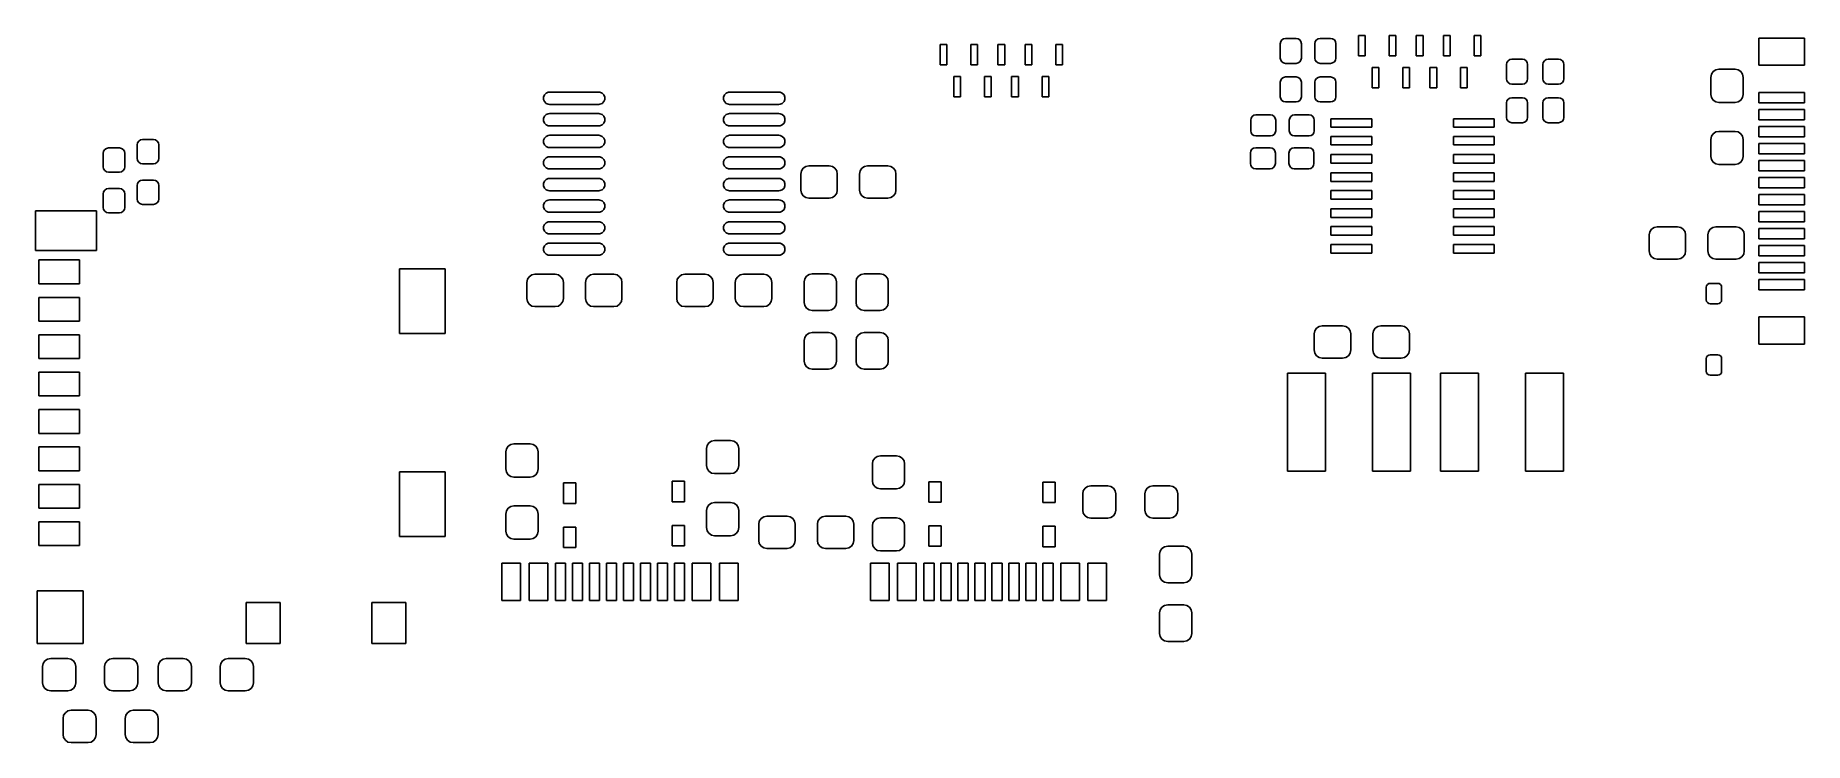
# Model space of a CAD drawing. Header units: millimetres. Extents: x 87.8 to 139.8, y -83.8 to -63.
import ezdxf

# ---------------------------------------------------------------- set-up
doc = ezdxf.new("R2010")
doc.units = ezdxf.units.MM
doc.layers.add('F.Paste', color=253, linetype='CONTINUOUS', true_color=0xb4a09a)

msp = doc.modelspace()

# ---------------------------------------------------------------- linework, layer by layer
at = {"layer": 'F.Paste', "linetype": 'CONTINUOUS'}
for p, q in [((114.4, -63.85), (114.4, -63.25)), ((114.4, -63.25), (114.6, -63.25)), ((114.6, -63.25), (114.6, -63.85)), ((115.3, -63.85), (115.3, -63.25)), ((115.3, -63.25), (115.5, -63.25)), ((115.5, -63.25), (115.5, -63.85)), ((116.1, -63.85), (116.1, -63.25)), ((116.1, -63.25), (116.3, -63.25)), ((116.3, -63.25), (116.3, -63.85)), ((116.9, -63.85), (116.9, -63.25)), ((116.9, -63.25), (117.1, -63.25)), ((117.1, -63.25), (117.1, -63.85)), ((117.8, -63.85), (117.8, -63.25)), ((117.8, -63.25), (118, -63.25)), ((118, -63.25), (118, -63.85)), ((124.404, -63.228), (124.415799, -63.168684)), ((124.404, -63.653), (124.404, -63.228)), ((124.415799, -63.168684), (124.449398, -63.118398)), ((124.449398, -63.118398), (124.499684, -63.084799)), ((124.499684, -63.084799), (124.559, -63.073)), ((124.559, -63.073), (124.869, -63.073)), ((124.869, -63.073), (124.928316, -63.084799)), ((124.928316, -63.084799), (124.978602, -63.118398)), ((124.978602, -63.118398), (125.012201, -63.168684)), ((125.012201, -63.168684), (125.024, -63.228)), ((125.024, -63.228), (125.024, -63.653)), ((125.42, -63.228), (125.431799, -63.168684)), ((125.42, -63.653), (125.42, -63.228)), ((125.431799, -63.168684), (125.465398, -63.118398)), ((125.465398, -63.118398), (125.515684, -63.084799)), ((125.515684, -63.084799), (125.575, -63.073)), ((125.575, -63.073), (125.885, -63.073)), ((125.885, -63.073), (125.944316, -63.084799)), ((125.944316, -63.084799), (125.994602, -63.118398)), ((125.994602, -63.118398), (126.028201, -63.168684)), ((126.028201, -63.168684), (126.04, -63.228)), ((126.04, -63.228), (126.04, -63.653)), ((126.705, -63.584), (126.705, -62.984)), ((126.705, -62.984), (126.905, -62.984)), ((126.905, -62.984), (126.905, -63.584)), ((127.605, -63.584), (127.605, -62.984)), ((127.605, -62.984), (127.805, -62.984)), ((127.805, -62.984), (127.805, -63.584)), ((128.405, -63.584), (128.405, -62.984)), ((128.405, -62.984), (128.605, -62.984)), ((128.605, -62.984), (128.605, -63.584)), ((129.205, -63.584), (129.205, -62.984)), ((129.205, -62.984), (129.405, -62.984)), ((129.405, -62.984), (129.405, -63.584)), ((130.105, -63.584), (130.105, -62.984)), ((130.105, -62.984), (130.305, -62.984)), ((130.305, -62.984), (130.305, -63.584)), ((138.476, -63.864), (138.476, -63.064)), ((138.476, -63.064), (139.826, -63.064)), ((139.826, -63.064), (139.826, -63.864)), ((114.6, -63.85), (114.4, -63.85)), ((115.5, -63.85), (115.3, -63.85)), ((116.3, -63.85), (116.1, -63.85)), ((117.1, -63.85), (116.9, -63.85)), ((118, -63.85), (117.8, -63.85)), ((124.415799, -63.712316), (124.404, -63.653)), ((124.449398, -63.762602), (124.415799, -63.712316)), ((124.499684, -63.796201), (124.449398, -63.762602)), ((124.559, -63.808), (124.499684, -63.796201)), ((124.869, -63.808), (124.559, -63.808)), ((124.928316, -63.796201), (124.869, -63.808)), ((124.978602, -63.762602), (124.928316, -63.796201)), ((125.012201, -63.712316), (124.978602, -63.762602)), ((125.024, -63.653), (125.012201, -63.712316)), ((125.431799, -63.712316), (125.42, -63.653)), ((125.465398, -63.762602), (125.431799, -63.712316)), ((125.515684, -63.796201), (125.465398, -63.762602)), ((125.575, -63.808), (125.515684, -63.796201)), ((125.885, -63.808), (125.575, -63.808)), ((125.944316, -63.796201), (125.885, -63.808)), ((125.994602, -63.762602), (125.944316, -63.796201)), ((126.028201, -63.712316), (125.994602, -63.762602)), ((126.04, -63.653), (126.028201, -63.712316)), ((126.905, -63.584), (126.705, -63.584)), ((127.105, -64.524), (127.105, -63.924)), ((127.105, -63.924), (127.305, -63.924)), ((127.305, -63.924), (127.305, -64.524)), ((127.805, -63.584), (127.605, -63.584)), ((128.005, -64.524), (128.005, -63.924)), ((128.005, -63.924), (128.205, -63.924)), ((128.205, -63.924), (128.205, -64.524)), ((128.605, -63.584), (128.405, -63.584)), ((128.805, -64.524), (128.805, -63.924)), ((128.805, -63.924), (129.005, -63.924)), ((129.005, -63.924), (129.005, -64.524)), ((129.405, -63.584), (129.205, -63.584)), ((129.705, -64.524), (129.705, -63.924)), ((129.705, -63.924), (129.905, -63.924)), ((129.905, -63.924), (129.905, -64.524)), ((130.305, -63.584), (130.105, -63.584)), ((131.0588, -63.8376), (131.070599, -63.778284)), ((131.0588, -64.2626), (131.0588, -63.8376)), ((131.070599, -63.778284), (131.104198, -63.727998)), ((131.104198, -63.727998), (131.154484, -63.694399)), ((131.154484, -63.694399), (131.2138, -63.6826)), ((131.2138, -63.6826), (131.5238, -63.6826)), ((131.5238, -63.6826), (131.583116, -63.694399)), ((131.583116, -63.694399), (131.633402, -63.727998)), ((131.633402, -63.727998), (131.667001, -63.778284)), ((131.667001, -63.778284), (131.6788, -63.8376)), ((131.6788, -63.8376), (131.6788, -64.2626)), ((132.1256, -63.8376), (132.137399, -63.778284)), ((132.1256, -64.2626), (132.1256, -63.8376)), ((132.137399, -63.778284), (132.170998, -63.727998)), ((132.170998, -63.727998), (132.221284, -63.694399)), ((132.221284, -63.694399), (132.2806, -63.6826)), ((132.2806, -63.6826), (132.5906, -63.6826)), ((132.5906, -63.6826), (132.649916, -63.694399)), ((132.649916, -63.694399), (132.700202, -63.727998)), ((132.700202, -63.727998), (132.733801, -63.778284)), ((132.733801, -63.778284), (132.7456, -63.8376)), ((132.7456, -63.8376), (132.7456, -64.2626)), ((137.135562, -64.051062), (137.212613, -63.999579)), ((137.212613, -63.999579), (137.3035, -63.9815)), ((137.3035, -63.9815), (137.7785, -63.9815)), ((137.7785, -63.9815), (137.869387, -63.999579)), ((137.869387, -63.999579), (137.946438, -64.051062)), ((139.826, -63.864), (138.476, -63.864)), ((114.8, -64.79), (114.8, -64.19)), ((114.8, -64.19), (115, -64.19)), ((115, -64.19), (115, -64.79)), ((115.7, -64.79), (115.7, -64.19)), ((115.7, -64.19), (115.9, -64.19)), ((115.9, -64.19), (115.9, -64.79)), ((116.5, -64.79), (116.5, -64.19)), ((116.5, -64.19), (116.7, -64.19)), ((116.7, -64.19), (116.7, -64.79)), ((117.4, -64.79), (117.4, -64.19)), ((117.4, -64.19), (117.6, -64.19)), ((117.6, -64.19), (117.6, -64.79)), ((124.404, -64.363), (124.415799, -64.303684)), ((124.404, -64.788), (124.404, -64.363)), ((124.415799, -64.303684), (124.449398, -64.253398)), ((124.449398, -64.253398), (124.499684, -64.219799)), ((124.499684, -64.219799), (124.559, -64.208)), ((124.559, -64.208), (124.869, -64.208)), ((124.869, -64.208), (124.928316, -64.219799)), ((124.928316, -64.219799), (124.978602, -64.253398)), ((124.978602, -64.253398), (125.012201, -64.303684)), ((125.012201, -64.303684), (125.024, -64.363)), ((125.024, -64.363), (125.024, -64.788)), ((125.42, -64.363), (125.431799, -64.303684)), ((125.42, -64.788), (125.42, -64.363)), ((125.431799, -64.303684), (125.465398, -64.253398)), ((125.465398, -64.253398), (125.515684, -64.219799)), ((125.515684, -64.219799), (125.575, -64.208)), ((125.575, -64.208), (125.885, -64.208)), ((125.885, -64.208), (125.944316, -64.219799)), ((125.944316, -64.219799), (125.994602, -64.253398)), ((125.994602, -64.253398), (126.028201, -64.303684)), ((126.028201, -64.303684), (126.04, -64.363)), ((126.04, -64.363), (126.04, -64.788)), ((127.305, -64.524), (127.105, -64.524)), ((128.205, -64.524), (128.005, -64.524)), ((129.005, -64.524), (128.805, -64.524)), ((129.905, -64.524), (129.705, -64.524)), ((131.070599, -64.321916), (131.0588, -64.2626)), ((131.104198, -64.372202), (131.070599, -64.321916)), ((131.154484, -64.405801), (131.104198, -64.372202)), ((131.2138, -64.4176), (131.154484, -64.405801)), ((131.5238, -64.4176), (131.2138, -64.4176)), ((131.583116, -64.405801), (131.5238, -64.4176)), ((131.633402, -64.372202), (131.583116, -64.405801)), ((131.667001, -64.321916), (131.633402, -64.372202)), ((131.6788, -64.2626), (131.667001, -64.321916)), ((132.137399, -64.321916), (132.1256, -64.2626)), ((132.170998, -64.372202), (132.137399, -64.321916)), ((132.221284, -64.405801), (132.170998, -64.372202)), ((132.2806, -64.4176), (132.221284, -64.405801)), ((132.5906, -64.4176), (132.2806, -64.4176)), ((132.649916, -64.405801), (132.5906, -64.4176)), ((132.700202, -64.372202), (132.649916, -64.405801)), ((132.733801, -64.321916), (132.700202, -64.372202)), ((132.7456, -64.2626), (132.733801, -64.321916)), ((137.066, -64.219), (137.084079, -64.128113)), ((137.066, -64.719), (137.066, -64.219)), ((137.084079, -64.128113), (137.135562, -64.051062)), ((137.946438, -64.051062), (137.997921, -64.128113)), ((137.997921, -64.128113), (138.016, -64.219)), ((138.016, -64.219), (138.016, -64.719)), ((102.730459, -64.798384), (102.757335, -64.733497)), ((102.730459, -64.868616), (102.730459, -64.798384)), ((102.757335, -64.933503), (102.730459, -64.868616)), ((102.757335, -64.733497), (102.806997, -64.683835)), ((102.806997, -64.983165), (102.757335, -64.933503)), ((102.806997, -64.683835), (102.871884, -64.656959)), ((102.871884, -65.010041), (102.806997, -64.983165)), ((102.871884, -64.656959), (102.907, -64.6535)), ((102.907, -65.0135), (102.871884, -65.010041)), ((102.907, -64.6535), (104.357, -64.6535)), ((104.357, -65.0135), (102.907, -65.0135)), ((104.357, -64.6535), (104.392116, -64.656959)), ((104.392116, -65.010041), (104.357, -65.0135)), ((104.392116, -64.656959), (104.457003, -64.683835)), ((104.457003, -64.983165), (104.392116, -65.010041)), ((104.457003, -64.683835), (104.506665, -64.733497)), ((104.506665, -64.933503), (104.457003, -64.983165)), ((104.506665, -64.733497), (104.533541, -64.798384)), ((104.533541, -64.868616), (104.506665, -64.933503)), ((104.533541, -64.798384), (104.533541, -64.868616)), ((108.030459, -64.798384), (108.057335, -64.733497)), ((108.030459, -64.868616), (108.030459, -64.798384)), ((108.057335, -64.933503), (108.030459, -64.868616)), ((108.057335, -64.733497), (108.106997, -64.683835)), ((108.106997, -64.983165), (108.057335, -64.933503)), ((108.106997, -64.683835), (108.171884, -64.656959)), ((108.171884, -65.010041), (108.106997, -64.983165)), ((108.171884, -64.656959), (108.207, -64.6535)), ((108.207, -65.0135), (108.171884, -65.010041)), ((108.207, -64.6535), (109.657, -64.6535)), ((109.657, -65.0135), (108.207, -65.0135)), ((109.657, -64.6535), (109.692116, -64.656959)), ((109.692116, -65.010041), (109.657, -65.0135)), ((109.692116, -64.656959), (109.757003, -64.683835)), ((109.757003, -64.983165), (109.692116, -65.010041)), ((109.757003, -64.683835), (109.806665, -64.733497)), ((109.806665, -64.933503), (109.757003, -64.983165)), ((109.806665, -64.733497), (109.833541, -64.798384)), ((109.833541, -64.868616), (109.806665, -64.933503)), ((109.833541, -64.798384), (109.833541, -64.868616)), ((115, -64.79), (114.8, -64.79)), ((115.9, -64.79), (115.7, -64.79)), ((116.7, -64.79), (116.5, -64.79)), ((117.6, -64.79), (117.4, -64.79)), ((124.415799, -64.847316), (124.404, -64.788)), ((124.449398, -64.897602), (124.415799, -64.847316)), ((124.499684, -64.931201), (124.449398, -64.897602)), ((124.559, -64.943), (124.499684, -64.931201)), ((124.869, -64.943), (124.559, -64.943)), ((124.928316, -64.931201), (124.869, -64.943)), ((124.978602, -64.897602), (124.928316, -64.931201)), ((125.012201, -64.847316), (124.978602, -64.897602)), ((125.024, -64.788), (125.012201, -64.847316)), ((125.431799, -64.847316), (125.42, -64.788)), ((125.465398, -64.897602), (125.431799, -64.847316)), ((125.515684, -64.931201), (125.465398, -64.897602)), ((125.575, -64.943), (125.515684, -64.931201)), ((125.885, -64.943), (125.575, -64.943)), ((125.944316, -64.931201), (125.885, -64.943)), ((125.994602, -64.897602), (125.944316, -64.931201)), ((126.028201, -64.847316), (125.994602, -64.897602)), ((126.04, -64.788), (126.028201, -64.847316)), ((131.0588, -64.9726), (131.070599, -64.913284)), ((131.0588, -65.3976), (131.0588, -64.9726)), ((131.070599, -64.913284), (131.104198, -64.862998)), ((131.104198, -64.862998), (131.154484, -64.829399)), ((131.154484, -64.829399), (131.2138, -64.8176)), ((131.2138, -64.8176), (131.5238, -64.8176)), ((131.5238, -64.8176), (131.583116, -64.829399)), ((131.583116, -64.829399), (131.633402, -64.862998)), ((131.633402, -64.862998), (131.667001, -64.913284)), ((131.667001, -64.913284), (131.6788, -64.9726)), ((131.6788, -64.9726), (131.6788, -65.3976)), ((132.1256, -64.9726), (132.137399, -64.913284)), ((132.1256, -65.3976), (132.1256, -64.9726)), ((132.137399, -64.913284), (132.170998, -64.862998)), ((132.170998, -64.862998), (132.221284, -64.829399)), ((132.221284, -64.829399), (132.2806, -64.8176)), ((132.2806, -64.8176), (132.5906, -64.8176)), ((132.5906, -64.8176), (132.649916, -64.829399)), ((132.649916, -64.829399), (132.700202, -64.862998)), ((132.700202, -64.862998), (132.733801, -64.913284)), ((132.733801, -64.913284), (132.7456, -64.9726)), ((132.7456, -64.9726), (132.7456, -65.3976)), ((137.084079, -64.809887), (137.066, -64.719)), ((137.135562, -64.886938), (137.084079, -64.809887)), ((137.212613, -64.938421), (137.135562, -64.886938)), ((137.3035, -64.9565), (137.212613, -64.938421)), ((137.7785, -64.9565), (137.3035, -64.9565)), ((137.869387, -64.938421), (137.7785, -64.9565)), ((137.946438, -64.886938), (137.869387, -64.938421)), ((137.997921, -64.809887), (137.946438, -64.886938)), ((138.016, -64.719), (137.997921, -64.809887)), ((138.476, -64.964), (138.476, -64.664)), ((138.476, -64.664), (139.826, -64.664)), ((139.826, -64.964), (138.476, -64.964)), ((139.826, -64.664), (139.826, -64.964)), ((102.730459, -65.428384), (102.757335, -65.363497)), ((102.730459, -65.498616), (102.730459, -65.428384)), ((102.757335, -65.563503), (102.730459, -65.498616)), ((102.757335, -65.363497), (102.806997, -65.313835)), ((102.806997, -65.613165), (102.757335, -65.563503)), ((102.806997, -65.313835), (102.871884, -65.286959)), ((102.871884, -65.286959), (102.907, -65.2835)), ((102.907, -65.2835), (104.357, -65.2835)), ((104.357, -65.2835), (104.392116, -65.286959)), ((104.392116, -65.286959), (104.457003, -65.313835)), ((104.457003, -65.313835), (104.506665, -65.363497)), ((104.506665, -65.563503), (104.457003, -65.613165)), ((104.506665, -65.363497), (104.533541, -65.428384)), ((104.533541, -65.498616), (104.506665, -65.563503)), ((104.533541, -65.428384), (104.533541, -65.498616)), ((108.030459, -65.428384), (108.057335, -65.363497)), ((108.030459, -65.498616), (108.030459, -65.428384)), ((108.057335, -65.563503), (108.030459, -65.498616)), ((108.057335, -65.363497), (108.106997, -65.313835)), ((108.106997, -65.613165), (108.057335, -65.563503)), ((108.106997, -65.313835), (108.171884, -65.286959)), ((108.171884, -65.286959), (108.207, -65.2835)), ((108.207, -65.2835), (109.657, -65.2835)), ((109.657, -65.2835), (109.692116, -65.286959)), ((109.692116, -65.286959), (109.757003, -65.313835)), ((109.757003, -65.313835), (109.806665, -65.363497)), ((109.806665, -65.563503), (109.757003, -65.613165)), ((109.806665, -65.363497), (109.833541, -65.428384)), ((109.833541, -65.498616), (109.806665, -65.563503)), ((109.833541, -65.428384), (109.833541, -65.498616)), ((123.5337, -65.4786), (123.545499, -65.419284)), ((123.5337, -65.7886), (123.5337, -65.4786)), ((123.545499, -65.419284), (123.579098, -65.368998)), ((123.579098, -65.368998), (123.629384, -65.335399)), ((123.629384, -65.335399), (123.6887, -65.3236)), ((123.6887, -65.3236), (124.1137, -65.3236)), ((124.1137, -65.3236), (124.173016, -65.335399)), ((124.173016, -65.335399), (124.223302, -65.368998)), ((124.223302, -65.368998), (124.256901, -65.419284)), ((124.256901, -65.419284), (124.2687, -65.4786)), ((124.2687, -65.4786), (124.2687, -65.7886)), ((124.6687, -65.4786), (124.680499, -65.419284)), ((124.6687, -65.7886), (124.6687, -65.4786)), ((124.680499, -65.419284), (124.714098, -65.368998)), ((124.714098, -65.368998), (124.764384, -65.335399)), ((124.764384, -65.335399), (124.8237, -65.3236)), ((124.8237, -65.3236), (125.2487, -65.3236)), ((125.2487, -65.3236), (125.308016, -65.335399)), ((125.308016, -65.335399), (125.358302, -65.368998)), ((125.358302, -65.368998), (125.391901, -65.419284)), ((125.391901, -65.419284), (125.4037, -65.4786)), ((125.4037, -65.4786), (125.4037, -65.7886)), ((125.8954, -65.6882), (125.8954, -65.4382)), ((125.8954, -65.4382), (127.0954, -65.4382)), ((127.0954, -65.4382), (127.0954, -65.6882)), ((129.4954, -65.6882), (129.4954, -65.4382)), ((129.4954, -65.4382), (130.6954, -65.4382)), ((130.6954, -65.4382), (130.6954, -65.6882)), ((131.070599, -65.456916), (131.0588, -65.3976)), ((131.104198, -65.507202), (131.070599, -65.456916)), ((131.154484, -65.540801), (131.104198, -65.507202)), ((131.2138, -65.5526), (131.154484, -65.540801)), ((131.5238, -65.5526), (131.2138, -65.5526)), ((131.583116, -65.540801), (131.5238, -65.5526)), ((131.633402, -65.507202), (131.583116, -65.540801)), ((131.667001, -65.456916), (131.633402, -65.507202)), ((131.6788, -65.3976), (131.667001, -65.456916)), ((132.137399, -65.456916), (132.1256, -65.3976)), ((132.170998, -65.507202), (132.137399, -65.456916)), ((132.221284, -65.540801), (132.170998, -65.507202)), ((132.2806, -65.5526), (132.221284, -65.540801)), ((132.5906, -65.5526), (132.2806, -65.5526)), ((132.649916, -65.540801), (132.5906, -65.5526)), ((132.700202, -65.507202), (132.649916, -65.540801)), ((132.733801, -65.456916), (132.700202, -65.507202)), ((132.7456, -65.3976), (132.733801, -65.456916)), ((138.476, -65.464), (138.476, -65.164)), ((138.476, -65.164), (139.826, -65.164)), ((139.826, -65.464), (138.476, -65.464)), ((139.826, -65.164), (139.826, -65.464)), ((90.826863, -66.091863), (90.878771, -66.057179)), ((90.878771, -66.057179), (90.94, -66.045)), ((90.94, -66.045), (91.26, -66.045)), ((91.26, -66.045), (91.321229, -66.057179)), ((91.321229, -66.057179), (91.373137, -66.091863)), ((102.730459, -66.068384), (102.757335, -66.003497)), ((102.730459, -66.138616), (102.730459, -66.068384)), ((102.757335, -66.003497), (102.806997, -65.953835)), ((102.871884, -65.640041), (102.806997, -65.613165)), ((102.806997, -65.953835), (102.871884, -65.926959)), ((102.907, -65.6435), (102.871884, -65.640041)), ((102.871884, -65.926959), (102.907, -65.9235)), ((104.357, -65.6435), (102.907, -65.6435)), ((102.907, -65.9235), (104.357, -65.9235)), ((104.392116, -65.640041), (104.357, -65.6435)), ((104.357, -65.9235), (104.392116, -65.926959)), ((104.457003, -65.613165), (104.392116, -65.640041)), ((104.392116, -65.926959), (104.457003, -65.953835)), ((104.457003, -65.953835), (104.506665, -66.003497)), ((104.506665, -66.003497), (104.533541, -66.068384)), ((104.533541, -66.068384), (104.533541, -66.138616)), ((108.030459, -66.068384), (108.057335, -66.003497)), ((108.030459, -66.138616), (108.030459, -66.068384)), ((108.057335, -66.003497), (108.106997, -65.953835)), ((108.171884, -65.640041), (108.106997, -65.613165)), ((108.106997, -65.953835), (108.171884, -65.926959)), ((108.207, -65.6435), (108.171884, -65.640041)), ((108.171884, -65.926959), (108.207, -65.9235)), ((109.657, -65.6435), (108.207, -65.6435)), ((108.207, -65.9235), (109.657, -65.9235)), ((109.692116, -65.640041), (109.657, -65.6435)), ((109.657, -65.9235), (109.692116, -65.926959)), ((109.757003, -65.613165), (109.692116, -65.640041)), ((109.692116, -65.926959), (109.757003, -65.953835)), ((109.757003, -65.953835), (109.806665, -66.003497)), ((109.806665, -66.003497), (109.833541, -66.068384)), ((109.833541, -66.068384), (109.833541, -66.138616)), ((123.545499, -65.847916), (123.5337, -65.7886)), ((123.579098, -65.898202), (123.545499, -65.847916)), ((123.629384, -65.931801), (123.579098, -65.898202)), ((123.6887, -65.9436), (123.629384, -65.931801)), ((124.1137, -65.9436), (123.6887, -65.9436)), ((124.173016, -65.931801), (124.1137, -65.9436)), ((124.223302, -65.898202), (124.173016, -65.931801)), ((124.256901, -65.847916), (124.223302, -65.898202)), ((124.2687, -65.7886), (124.256901, -65.847916)), ((124.680499, -65.847916), (124.6687, -65.7886)), ((124.714098, -65.898202), (124.680499, -65.847916)), ((124.764384, -65.931801), (124.714098, -65.898202)), ((124.8237, -65.9436), (124.764384, -65.931801)), ((125.2487, -65.9436), (124.8237, -65.9436)), ((125.308016, -65.931801), (125.2487, -65.9436)), ((125.358302, -65.898202), (125.308016, -65.931801)), ((125.391901, -65.847916), (125.358302, -65.898202)), ((125.4037, -65.7886), (125.391901, -65.847916)), ((127.0954, -65.6882), (125.8954, -65.6882)), ((125.8954, -66.2082), (125.8954, -65.9582)), ((125.8954, -65.9582), (127.0954, -65.9582)), ((127.0954, -65.9582), (127.0954, -66.2082)), ((130.6954, -65.6882), (129.4954, -65.6882)), ((129.4954, -66.2082), (129.4954, -65.9582)), ((129.4954, -65.9582), (130.6954, -65.9582)), ((130.6954, -65.9582), (130.6954, -66.2082)), ((137.066, -66.044), (137.084079, -65.953113)), ((137.066, -66.544), (137.066, -66.044)), ((137.084079, -65.953113), (137.135562, -65.876062)), ((137.135562, -65.876062), (137.212613, -65.824579)), ((137.212613, -65.824579), (137.3035, -65.8065)), ((137.3035, -65.8065), (137.7785, -65.8065)), ((137.7785, -65.8065), (137.869387, -65.824579)), ((137.869387, -65.824579), (137.946438, -65.876062)), ((137.946438, -65.876062), (137.997921, -65.953113)), ((137.997921, -65.953113), (138.016, -66.044)), ((138.016, -66.044), (138.016, -66.544)), ((138.476, -65.964), (138.476, -65.664)), ((138.476, -65.664), (139.826, -65.664)), ((139.826, -65.964), (138.476, -65.964)), ((139.826, -65.664), (139.826, -65.964)), ((89.78, -66.455), (89.792179, -66.393771)), ((89.78, -66.85), (89.78, -66.455)), ((89.792179, -66.393771), (89.826863, -66.341863)), ((89.826863, -66.341863), (89.878771, -66.307179)), ((89.878771, -66.307179), (89.94, -66.295)), ((89.94, -66.295), (90.26, -66.295)), ((90.26, -66.295), (90.321229, -66.307179)), ((90.321229, -66.307179), (90.373137, -66.341863)), ((90.373137, -66.341863), (90.407821, -66.393771)), ((90.407821, -66.393771), (90.42, -66.455)), ((90.42, -66.455), (90.42, -66.85)), ((90.78, -66.205), (90.792179, -66.143771)), ((90.78, -66.6), (90.78, -66.205)), ((90.792179, -66.661229), (90.78, -66.6)), ((90.792179, -66.143771), (90.826863, -66.091863)), ((91.373137, -66.091863), (91.407821, -66.143771)), ((91.407821, -66.143771), (91.42, -66.205)), ((91.42, -66.6), (91.407821, -66.661229)), ((91.42, -66.205), (91.42, -66.6)), ((102.757335, -66.203503), (102.730459, -66.138616)), ((102.806997, -66.253165), (102.757335, -66.203503)), ((102.757335, -66.633497), (102.806997, -66.583835)), ((102.871884, -66.280041), (102.806997, -66.253165)), ((102.806997, -66.583835), (102.871884, -66.556959)), ((102.907, -66.2835), (102.871884, -66.280041)), ((102.871884, -66.556959), (102.907, -66.5535)), ((104.357, -66.2835), (102.907, -66.2835)), ((102.907, -66.5535), (104.357, -66.5535)), ((104.392116, -66.280041), (104.357, -66.2835)), ((104.357, -66.5535), (104.392116, -66.556959)), ((104.457003, -66.253165), (104.392116, -66.280041)), ((104.392116, -66.556959), (104.457003, -66.583835)), ((104.506665, -66.203503), (104.457003, -66.253165)), ((104.457003, -66.583835), (104.506665, -66.633497)), ((104.533541, -66.138616), (104.506665, -66.203503)), ((108.057335, -66.203503), (108.030459, -66.138616)), ((108.106997, -66.253165), (108.057335, -66.203503)), ((108.057335, -66.633497), (108.106997, -66.583835)), ((108.171884, -66.280041), (108.106997, -66.253165)), ((108.106997, -66.583835), (108.171884, -66.556959)), ((108.207, -66.2835), (108.171884, -66.280041)), ((108.171884, -66.556959), (108.207, -66.5535)), ((109.657, -66.2835), (108.207, -66.2835)), ((108.207, -66.5535), (109.657, -66.5535)), ((109.692116, -66.280041), (109.657, -66.2835)), ((109.657, -66.5535), (109.692116, -66.556959)), ((109.757003, -66.253165), (109.692116, -66.280041)), ((109.692116, -66.556959), (109.757003, -66.583835)), ((109.806665, -66.203503), (109.757003, -66.253165)), ((109.757003, -66.583835), (109.806665, -66.633497)), ((109.833541, -66.138616), (109.806665, -66.203503)), ((123.525, -66.4438), (123.536799, -66.384484)), ((123.525, -66.7538), (123.525, -66.4438)), ((123.536799, -66.384484), (123.570398, -66.334198)), ((123.570398, -66.334198), (123.620684, -66.300599)), ((123.620684, -66.300599), (123.68, -66.2888)), ((123.68, -66.2888), (124.105, -66.2888)), ((124.105, -66.2888), (124.164316, -66.300599)), ((124.164316, -66.300599), (124.214602, -66.334198)), ((124.214602, -66.334198), (124.248201, -66.384484)), ((124.248201, -66.384484), (124.26, -66.4438)), ((124.26, -66.4438), (124.26, -66.7538)), ((124.66, -66.4438), (124.671799, -66.384484)), ((124.66, -66.7538), (124.66, -66.4438)), ((124.671799, -66.384484), (124.705398, -66.334198)), ((124.705398, -66.334198), (124.755684, -66.300599)), ((124.755684, -66.300599), (124.815, -66.2888)), ((124.815, -66.2888), (125.24, -66.2888)), ((125.24, -66.2888), (125.299316, -66.300599)), ((125.299316, -66.300599), (125.349602, -66.334198)), ((125.349602, -66.334198), (125.383201, -66.384484)), ((125.383201, -66.384484), (125.395, -66.4438)), ((125.395, -66.4438), (125.395, -66.7538)), ((127.0954, -66.2082), (125.8954, -66.2082)), ((125.8954, -66.7382), (125.8954, -66.4882)), ((125.8954, -66.4882), (127.0954, -66.4882)), ((127.0954, -66.4882), (127.0954, -66.7382)), ((130.6954, -66.2082), (129.4954, -66.2082)), ((129.4954, -66.7382), (129.4954, -66.4882)), ((129.4954, -66.4882), (130.6954, -66.4882)), ((130.6954, -66.4882), (130.6954, -66.7382)), ((137.084079, -66.634887), (137.066, -66.544)), ((138.016, -66.544), (137.997921, -66.634887)), ((138.476, -66.464), (138.476, -66.164)), ((138.476, -66.164), (139.826, -66.164)), ((139.826, -66.464), (138.476, -66.464)), ((139.826, -66.164), (139.826, -66.464)), ((89.792179, -66.911229), (89.78, -66.85)), ((89.826863, -66.963137), (89.792179, -66.911229)), ((89.878771, -66.997821), (89.826863, -66.963137)), ((89.94, -67.01), (89.878771, -66.997821)), ((90.26, -67.01), (89.94, -67.01)), ((90.321229, -66.997821), (90.26, -67.01)), ((90.373137, -66.963137), (90.321229, -66.997821)), ((90.407821, -66.911229), (90.373137, -66.963137)), ((90.42, -66.85), (90.407821, -66.911229)), ((90.826863, -66.713137), (90.792179, -66.661229)), ((90.878771, -66.747821), (90.826863, -66.713137)), ((90.94, -66.76), (90.878771, -66.747821)), ((91.26, -66.76), (90.94, -66.76)), ((91.321229, -66.747821), (91.26, -66.76)), ((91.373137, -66.713137), (91.321229, -66.747821)), ((91.407821, -66.661229), (91.373137, -66.713137)), ((102.730459, -66.698384), (102.757335, -66.633497)), ((102.730459, -66.768616), (102.730459, -66.698384)), ((102.757335, -66.833503), (102.730459, -66.768616)), ((102.806997, -66.883165), (102.757335, -66.833503)), ((102.871884, -66.910041), (102.806997, -66.883165)), ((102.907, -66.9135), (102.871884, -66.910041)), ((104.357, -66.9135), (102.907, -66.9135)), ((104.392116, -66.910041), (104.357, -66.9135)), ((104.457003, -66.883165), (104.392116, -66.910041)), ((104.506665, -66.833503), (104.457003, -66.883165)), ((104.506665, -66.633497), (104.533541, -66.698384)), ((104.533541, -66.768616), (104.506665, -66.833503)), ((104.533541, -66.698384), (104.533541, -66.768616)), ((108.030459, -66.698384), (108.057335, -66.633497)), ((108.030459, -66.768616), (108.030459, -66.698384)), ((108.057335, -66.833503), (108.030459, -66.768616)), ((108.106997, -66.883165), (108.057335, -66.833503)), ((108.171884, -66.910041), (108.106997, -66.883165)), ((108.207, -66.9135), (108.171884, -66.910041)), ((109.657, -66.9135), (108.207, -66.9135)), ((109.692116, -66.910041), (109.657, -66.9135)), ((109.757003, -66.883165), (109.692116, -66.910041)), ((109.806665, -66.833503), (109.757003, -66.883165)), ((109.806665, -66.633497), (109.833541, -66.698384)), ((109.833541, -66.768616), (109.806665, -66.833503)), ((109.833541, -66.698384), (109.833541, -66.768616)), ((110.3, -67.0625), (110.318079, -66.971613)), ((110.3, -67.5375), (110.3, -67.0625)), ((110.318079, -66.971613), (110.369562, -66.894562)), ((110.369562, -66.894562), (110.446613, -66.843079)), ((110.446613, -66.843079), (110.5375, -66.825)), ((110.5375, -66.825), (111.1375, -66.825)), ((111.1375, -66.825), (111.228387, -66.843079)), ((111.228387, -66.843079), (111.305438, -66.894562)), ((111.305438, -66.894562), (111.356921, -66.971613)), ((111.356921, -66.971613), (111.375, -67.0625)), ((111.375, -67.0625), (111.375, -67.5375)), ((112.025, -67.0625), (112.043079, -66.971613)), ((112.025, -67.5375), (112.025, -67.0625)), ((112.043079, -66.971613), (112.094562, -66.894562)), ((112.094562, -66.894562), (112.171613, -66.843079)), ((112.171613, -66.843079), (112.2625, -66.825)), ((112.2625, -66.825), (112.8625, -66.825)), ((112.8625, -66.825), (112.953387, -66.843079)), ((112.953387, -66.843079), (113.030438, -66.894562)), ((113.030438, -66.894562), (113.081921, -66.971613)), ((113.081921, -66.971613), (113.1, -67.0625)), ((113.1, -67.0625), (113.1, -67.5375)), ((123.536799, -66.813116), (123.525, -66.7538)), ((123.570398, -66.863402), (123.536799, -66.813116)), ((123.620684, -66.897001), (123.570398, -66.863402)), ((123.68, -66.9088), (123.620684, -66.897001)), ((124.105, -66.9088), (123.68, -66.9088)), ((124.164316, -66.897001), (124.105, -66.9088)), ((124.214602, -66.863402), (124.164316, -66.897001)), ((124.248201, -66.813116), (124.214602, -66.863402)), ((124.26, -66.7538), (124.248201, -66.813116)), ((124.671799, -66.813116), (124.66, -66.7538)), ((124.705398, -66.863402), (124.671799, -66.813116)), ((124.755684, -66.897001), (124.705398, -66.863402)), ((124.815, -66.9088), (124.755684, -66.897001)), ((125.24, -66.9088), (124.815, -66.9088)), ((125.299316, -66.897001), (125.24, -66.9088)), ((125.349602, -66.863402), (125.299316, -66.897001)), ((125.383201, -66.813116), (125.349602, -66.863402)), ((125.395, -66.7538), (125.383201, -66.813116)), ((127.0954, -66.7382), (125.8954, -66.7382)), ((125.8954, -67.2782), (125.8954, -67.0282)), ((125.8954, -67.0282), (127.0954, -67.0282)), ((127.0954, -67.0282), (127.0954, -67.2782)), ((130.6954, -66.7382), (129.4954, -66.7382)), ((129.4954, -67.2782), (129.4954, -67.0282)), ((129.4954, -67.0282), (130.6954, -67.0282)), ((130.6954, -67.0282), (130.6954, -67.2782)), ((137.135562, -66.711938), (137.084079, -66.634887)), ((137.212613, -66.763421), (137.135562, -66.711938)), ((137.3035, -66.7815), (137.212613, -66.763421)), ((137.7785, -66.7815), (137.3035, -66.7815)), ((137.869387, -66.763421), (137.7785, -66.7815)), ((137.946438, -66.711938), (137.869387, -66.763421)), ((137.997921, -66.634887), (137.946438, -66.711938)), ((138.476, -66.964), (138.476, -66.664)), ((138.476, -66.664), (139.826, -66.664)), ((139.826, -66.964), (138.476, -66.964)), ((139.826, -66.664), (139.826, -66.964)), ((89.78, -67.65), (89.792179, -67.588771)), ((89.792179, -67.588771), (89.826863, -67.536863)), ((89.826863, -67.536863), (89.878771, -67.502179)), ((89.878771, -67.502179), (89.94, -67.49)), ((89.94, -67.49), (90.26, -67.49)), ((90.26, -67.49), (90.321229, -67.502179)), ((90.321229, -67.502179), (90.373137, -67.536863)), ((90.373137, -67.536863), (90.407821, -67.588771)), ((90.407821, -67.588771), (90.42, -67.65)), ((90.78, -67.4), (90.792179, -67.338771)), ((90.78, -67.795), (90.78, -67.4)), ((90.792179, -67.338771), (90.826863, -67.286863)), ((90.826863, -67.286863), (90.878771, -67.252179)), ((90.878771, -67.252179), (90.94, -67.24)), ((90.94, -67.24), (91.26, -67.24)), ((91.26, -67.24), (91.321229, -67.252179)), ((91.321229, -67.252179), (91.373137, -67.286863)), ((91.373137, -67.286863), (91.407821, -67.338771)), ((91.407821, -67.338771), (91.42, -67.4)), ((91.42, -67.4), (91.42, -67.795)), ((102.730459, -67.338384), (102.757335, -67.273497)), ((102.730459, -67.408616), (102.730459, -67.338384)), ((102.757335, -67.473503), (102.730459, -67.408616)), ((102.757335, -67.273497), (102.806997, -67.223835)), ((102.806997, -67.523165), (102.757335, -67.473503)), ((102.806997, -67.223835), (102.871884, -67.196959)), ((102.871884, -67.550041), (102.806997, -67.523165)), ((102.871884, -67.196959), (102.907, -67.1935)), ((102.907, -67.5535), (102.871884, -67.550041)), ((102.907, -67.1935), (104.357, -67.1935)), ((104.357, -67.5535), (102.907, -67.5535)), ((104.357, -67.1935), (104.392116, -67.196959)), ((104.392116, -67.550041), (104.357, -67.5535)), ((104.392116, -67.196959), (104.457003, -67.223835)), ((104.457003, -67.523165), (104.392116, -67.550041)), ((104.457003, -67.223835), (104.506665, -67.273497)), ((104.506665, -67.473503), (104.457003, -67.523165)), ((104.506665, -67.273497), (104.533541, -67.338384)), ((104.533541, -67.408616), (104.506665, -67.473503)), ((104.533541, -67.338384), (104.533541, -67.408616)), ((108.030459, -67.338384), (108.057335, -67.273497)), ((108.030459, -67.408616), (108.030459, -67.338384)), ((108.057335, -67.473503), (108.030459, -67.408616)), ((108.057335, -67.273497), (108.106997, -67.223835)), ((108.106997, -67.523165), (108.057335, -67.473503)), ((108.106997, -67.223835), (108.171884, -67.196959)), ((108.171884, -67.550041), (108.106997, -67.523165)), ((108.171884, -67.196959), (108.207, -67.1935)), ((108.207, -67.5535), (108.171884, -67.550041)), ((108.207, -67.1935), (109.657, -67.1935)), ((109.657, -67.5535), (108.207, -67.5535)), ((109.657, -67.1935), (109.692116, -67.196959)), ((109.692116, -67.550041), (109.657, -67.5535)), ((109.692116, -67.196959), (109.757003, -67.223835)), ((109.757003, -67.523165), (109.692116, -67.550041)), ((109.757003, -67.223835), (109.806665, -67.273497)), ((109.806665, -67.473503), (109.757003, -67.523165)), ((109.806665, -67.273497), (109.833541, -67.338384)), ((109.833541, -67.408616), (109.806665, -67.473503)), ((109.833541, -67.338384), (109.833541, -67.408616)), ((110.318079, -67.628387), (110.3, -67.5375)), ((110.369562, -67.705438), (110.318079, -67.628387)), ((111.356921, -67.628387), (111.305438, -67.705438)), ((111.375, -67.5375), (111.356921, -67.628387)), ((112.043079, -67.628387), (112.025, -67.5375)), ((112.094562, -67.705438), (112.043079, -67.628387)), ((113.081921, -67.628387), (113.030438, -67.705438)), ((113.1, -67.5375), (113.081921, -67.628387)), ((127.0954, -67.2782), (125.8954, -67.2782)), ((125.8954, -67.7982), (125.8954, -67.5482)), ((125.8954, -67.5482), (127.0954, -67.5482)), ((127.0954, -67.5482), (127.0954, -67.7982)), ((130.6954, -67.2782), (129.4954, -67.2782)), ((129.4954, -67.7982), (129.4954, -67.5482)), ((129.4954, -67.5482), (130.6954, -67.5482)), ((130.6954, -67.5482), (130.6954, -67.7982)), ((138.476, -67.464), (138.476, -67.164)), ((138.476, -67.164), (139.826, -67.164)), ((139.826, -67.464), (138.476, -67.464)), ((139.826, -67.164), (139.826, -67.464)), ((87.7876, -69.315), (87.7876, -68.145)), ((87.7876, -68.145), (89.5876, -68.145)), ((89.5876, -68.145), (89.5876, -69.315)), ((89.78, -68.045), (89.78, -67.65)), ((89.792179, -68.106229), (89.78, -68.045)), ((89.826863, -68.158137), (89.792179, -68.106229)), ((89.878771, -68.192821), (89.826863, -68.158137)), ((90.373137, -68.158137), (90.321229, -68.192821)), ((90.407821, -68.106229), (90.373137, -68.158137)), ((90.42, -68.045), (90.407821, -68.106229)), ((90.42, -67.65), (90.42, -68.045)), ((90.792179, -67.856229), (90.78, -67.795)), ((90.826863, -67.908137), (90.792179, -67.856229)), ((90.878771, -67.942821), (90.826863, -67.908137)), ((90.94, -67.955), (90.878771, -67.942821)), ((91.26, -67.955), (90.94, -67.955)), ((91.321229, -67.942821), (91.26, -67.955)), ((91.373137, -67.908137), (91.321229, -67.942821)), ((91.407821, -67.856229), (91.373137, -67.908137)), ((91.42, -67.795), (91.407821, -67.856229)), ((102.730459, -67.968384), (102.757335, -67.903497)), ((102.730459, -68.038616), (102.730459, -67.968384)), ((102.757335, -68.103503), (102.730459, -68.038616)), ((102.757335, -67.903497), (102.806997, -67.853835)), ((102.806997, -68.153165), (102.757335, -68.103503)), ((102.806997, -67.853835), (102.871884, -67.826959)), ((102.871884, -68.180041), (102.806997, -68.153165)), ((102.871884, -67.826959), (102.907, -67.8235)), ((102.907, -67.8235), (104.357, -67.8235)), ((104.357, -67.8235), (104.392116, -67.826959)), ((104.392116, -67.826959), (104.457003, -67.853835)), ((104.457003, -68.153165), (104.392116, -68.180041)), ((104.457003, -67.853835), (104.506665, -67.903497)), ((104.506665, -68.103503), (104.457003, -68.153165)), ((104.506665, -67.903497), (104.533541, -67.968384)), ((104.533541, -68.038616), (104.506665, -68.103503)), ((104.533541, -67.968384), (104.533541, -68.038616)), ((108.030459, -67.968384), (108.057335, -67.903497)), ((108.030459, -68.038616), (108.030459, -67.968384)), ((108.057335, -68.103503), (108.030459, -68.038616)), ((108.057335, -67.903497), (108.106997, -67.853835)), ((108.106997, -68.153165), (108.057335, -68.103503)), ((108.106997, -67.853835), (108.171884, -67.826959)), ((108.171884, -68.180041), (108.106997, -68.153165)), ((108.171884, -67.826959), (108.207, -67.8235)), ((108.207, -67.8235), (109.657, -67.8235)), ((109.657, -67.8235), (109.692116, -67.826959)), ((109.692116, -67.826959), (109.757003, -67.853835)), ((109.757003, -68.153165), (109.692116, -68.180041)), ((109.757003, -67.853835), (109.806665, -67.903497)), ((109.806665, -68.103503), (109.757003, -68.153165)), ((109.806665, -67.903497), (109.833541, -67.968384)), ((109.833541, -68.038616), (109.806665, -68.103503)), ((109.833541, -67.968384), (109.833541, -68.038616)), ((110.446613, -67.756921), (110.369562, -67.705438)), ((110.5375, -67.775), (110.446613, -67.756921)), ((111.1375, -67.775), (110.5375, -67.775)), ((111.228387, -67.756921), (111.1375, -67.775)), ((111.305438, -67.705438), (111.228387, -67.756921)), ((112.171613, -67.756921), (112.094562, -67.705438)), ((112.2625, -67.775), (112.171613, -67.756921)), ((112.8625, -67.775), (112.2625, -67.775)), ((112.953387, -67.756921), (112.8625, -67.775)), ((113.030438, -67.705438), (112.953387, -67.756921)), ((127.0954, -67.7982), (125.8954, -67.7982)), ((125.8954, -68.3382), (125.8954, -68.0882)), ((125.8954, -68.0882), (127.0954, -68.0882)), ((127.0954, -68.0882), (127.0954, -68.3382)), ((130.6954, -67.7982), (129.4954, -67.7982)), ((129.4954, -68.3382), (129.4954, -68.0882)), ((129.4954, -68.0882), (130.6954, -68.0882)), ((130.6954, -68.0882), (130.6954, -68.3382)), ((138.476, -67.964), (138.476, -67.664)), ((138.476, -67.664), (139.826, -67.664)), ((139.826, -67.964), (138.476, -67.964)), ((138.476, -68.464), (138.476, -68.164)), ((138.476, -68.164), (139.826, -68.164)), ((139.826, -67.664), (139.826, -67.964)), ((139.826, -68.164), (139.826, -68.464)), ((89.94, -68.205), (89.878771, -68.192821)), ((90.26, -68.205), (89.94, -68.205)), ((90.321229, -68.192821), (90.26, -68.205)), ((102.730459, -68.608384), (102.757335, -68.543497)), ((102.730459, -68.678616), (102.730459, -68.608384)), ((102.757335, -68.743503), (102.730459, -68.678616)), ((102.757335, -68.543497), (102.806997, -68.493835)), ((102.806997, -68.493835), (102.871884, -68.466959)), ((102.907, -68.1835), (102.871884, -68.180041)), ((102.871884, -68.466959), (102.907, -68.4635)), ((104.357, -68.1835), (102.907, -68.1835)), ((102.907, -68.4635), (104.357, -68.4635)), ((104.392116, -68.180041), (104.357, -68.1835)), ((104.357, -68.4635), (104.392116, -68.466959)), ((104.392116, -68.466959), (104.457003, -68.493835)), ((104.457003, -68.493835), (104.506665, -68.543497)), ((104.506665, -68.543497), (104.533541, -68.608384)), ((104.533541, -68.678616), (104.506665, -68.743503)), ((104.533541, -68.608384), (104.533541, -68.678616)), ((108.030459, -68.608384), (108.057335, -68.543497)), ((108.030459, -68.678616), (108.030459, -68.608384)), ((108.057335, -68.743503), (108.030459, -68.678616)), ((108.057335, -68.543497), (108.106997, -68.493835)), ((108.106997, -68.493835), (108.171884, -68.466959)), ((108.207, -68.1835), (108.171884, -68.180041)), ((108.171884, -68.466959), (108.207, -68.4635)), ((109.657, -68.1835), (108.207, -68.1835)), ((108.207, -68.4635), (109.657, -68.4635)), ((109.692116, -68.180041), (109.657, -68.1835)), ((109.657, -68.4635), (109.692116, -68.466959)), ((109.692116, -68.466959), (109.757003, -68.493835)), ((109.757003, -68.493835), (109.806665, -68.543497)), ((109.806665, -68.543497), (109.833541, -68.608384)), ((109.833541, -68.678616), (109.806665, -68.743503)), ((109.833541, -68.608384), (109.833541, -68.678616)), ((127.0954, -68.3382), (125.8954, -68.3382)), ((125.8954, -68.8582), (125.8954, -68.6082)), ((125.8954, -68.6082), (127.0954, -68.6082)), ((127.0954, -68.6082), (127.0954, -68.8582)), ((130.6954, -68.3382), (129.4954, -68.3382)), ((129.4954, -68.8582), (129.4954, -68.6082)), ((129.4954, -68.6082), (130.6954, -68.6082)), ((130.6954, -68.6082), (130.6954, -68.8582)), ((135.270079, -68.759613), (135.321562, -68.682562)), ((135.321562, -68.682562), (135.398613, -68.631079)), ((135.398613, -68.631079), (135.4895, -68.613)), ((135.4895, -68.613), (136.0895, -68.613)), ((136.0895, -68.613), (136.180387, -68.631079)), ((136.180387, -68.631079), (136.257438, -68.682562)), ((136.257438, -68.682562), (136.308921, -68.759613)), ((136.995079, -68.759613), (137.046562, -68.682562)), ((137.046562, -68.682562), (137.123613, -68.631079)), ((137.123613, -68.631079), (137.2145, -68.613)), ((137.2145, -68.613), (137.8145, -68.613)), ((137.8145, -68.613), (137.905387, -68.631079)), ((137.905387, -68.631079), (137.982438, -68.682562)), ((137.982438, -68.682562), (138.033921, -68.759613)), ((139.826, -68.464), (138.476, -68.464)), ((138.476, -68.964), (138.476, -68.664)), ((138.476, -68.664), (139.826, -68.664)), ((139.826, -68.664), (139.826, -68.964)), ((102.730459, -69.238384), (102.757335, -69.173497)), ((102.806997, -68.793165), (102.757335, -68.743503)), ((102.757335, -69.173497), (102.806997, -69.123835)), ((102.871884, -68.820041), (102.806997, -68.793165)), ((102.806997, -69.123835), (102.871884, -69.096959)), ((102.907, -68.8235), (102.871884, -68.820041)), ((102.871884, -69.096959), (102.907, -69.0935)), ((104.357, -68.8235), (102.907, -68.8235)), ((102.907, -69.0935), (104.357, -69.0935)), ((104.392116, -68.820041), (104.357, -68.8235)), ((104.357, -69.0935), (104.392116, -69.096959)), ((104.457003, -68.793165), (104.392116, -68.820041)), ((104.392116, -69.096959), (104.457003, -69.123835)), ((104.506665, -68.743503), (104.457003, -68.793165)), ((104.457003, -69.123835), (104.506665, -69.173497)), ((104.506665, -69.173497), (104.533541, -69.238384)), ((108.030459, -69.238384), (108.057335, -69.173497)), ((108.106997, -68.793165), (108.057335, -68.743503)), ((108.057335, -69.173497), (108.106997, -69.123835)), ((108.171884, -68.820041), (108.106997, -68.793165)), ((108.106997, -69.123835), (108.171884, -69.096959)), ((108.207, -68.8235), (108.171884, -68.820041)), ((108.171884, -69.096959), (108.207, -69.0935)), ((109.657, -68.8235), (108.207, -68.8235)), ((108.207, -69.0935), (109.657, -69.0935)), ((109.692116, -68.820041), (109.657, -68.8235)), ((109.657, -69.0935), (109.692116, -69.096959)), ((109.757003, -68.793165), (109.692116, -68.820041)), ((109.692116, -69.096959), (109.757003, -69.123835)), ((109.806665, -68.743503), (109.757003, -68.793165)), ((109.757003, -69.123835), (109.806665, -69.173497)), ((109.806665, -69.173497), (109.833541, -69.238384)), ((127.0954, -68.8582), (125.8954, -68.8582)), ((125.8954, -69.3882), (125.8954, -69.1382)), ((125.8954, -69.1382), (127.0954, -69.1382)), ((127.0954, -69.1382), (127.0954, -69.3882)), ((130.6954, -68.8582), (129.4954, -68.8582)), ((129.4954, -69.3882), (129.4954, -69.1382)), ((129.4954, -69.1382), (130.6954, -69.1382)), ((130.6954, -69.1382), (130.6954, -69.3882)), ((135.252, -68.8505), (135.270079, -68.759613)), ((135.252, -69.3255), (135.252, -68.8505)), ((136.308921, -68.759613), (136.327, -68.8505)), ((136.327, -68.8505), (136.327, -69.3255)), ((136.977, -68.8505), (136.995079, -68.759613)), ((136.977, -69.3255), (136.977, -68.8505)), ((138.033921, -68.759613), (138.052, -68.8505)), ((138.052, -68.8505), (138.052, -69.3255)), ((139.826, -68.964), (138.476, -68.964)), ((138.476, -69.464), (138.476, -69.164)), ((138.476, -69.164), (139.826, -69.164)), ((139.826, -69.164), (139.826, -69.464)), ((89.5876, -69.315), (87.7876, -69.315)), ((87.8876, -70.29), (87.8876, -69.59)), ((87.8876, -69.59), (89.0876, -69.59)), ((89.0876, -69.59), (89.0876, -70.29)), ((102.730459, -69.308616), (102.730459, -69.238384)), ((102.757335, -69.373503), (102.730459, -69.308616)), ((102.806997, -69.423165), (102.757335, -69.373503)), ((102.871884, -69.450041), (102.806997, -69.423165)), ((102.907, -69.4535), (102.871884, -69.450041)), ((104.357, -69.4535), (102.907, -69.4535)), ((104.392116, -69.450041), (104.357, -69.4535)), ((104.457003, -69.423165), (104.392116, -69.450041)), ((104.506665, -69.373503), (104.457003, -69.423165)), ((104.533541, -69.308616), (104.506665, -69.373503)), ((104.533541, -69.238384), (104.533541, -69.308616)), ((108.030459, -69.308616), (108.030459, -69.238384)), ((108.057335, -69.373503), (108.030459, -69.308616)), ((108.106997, -69.423165), (108.057335, -69.373503)), ((108.171884, -69.450041), (108.106997, -69.423165)), ((108.207, -69.4535), (108.171884, -69.450041)), ((109.657, -69.4535), (108.207, -69.4535)), ((109.692116, -69.450041), (109.657, -69.4535)), ((109.757003, -69.423165), (109.692116, -69.450041)), ((109.806665, -69.373503), (109.757003, -69.423165)), ((109.833541, -69.308616), (109.806665, -69.373503)), ((109.833541, -69.238384), (109.833541, -69.308616)), ((127.0954, -69.3882), (125.8954, -69.3882)), ((130.6954, -69.3882), (129.4954, -69.3882)), ((135.270079, -69.416387), (135.252, -69.3255)), ((135.321562, -69.493438), (135.270079, -69.416387)), ((135.398613, -69.544921), (135.321562, -69.493438)), ((135.4895, -69.563), (135.398613, -69.544921)), ((136.0895, -69.563), (135.4895, -69.563)), ((136.180387, -69.544921), (136.0895, -69.563)), ((136.257438, -69.493438), (136.180387, -69.544921)), ((136.308921, -69.416387), (136.257438, -69.493438)), ((136.327, -69.3255), (136.308921, -69.416387)), ((136.995079, -69.416387), (136.977, -69.3255)), ((137.046562, -69.493438), (136.995079, -69.416387)), ((137.123613, -69.544921), (137.046562, -69.493438)), ((137.2145, -69.563), (137.123613, -69.544921)), ((137.8145, -69.563), (137.2145, -69.563)), ((137.905387, -69.544921), (137.8145, -69.563)), ((137.982438, -69.493438), (137.905387, -69.544921)), ((138.033921, -69.416387), (137.982438, -69.493438)), ((138.052, -69.3255), (138.033921, -69.416387)), ((139.826, -69.464), (138.476, -69.464)), ((138.476, -69.964), (138.476, -69.664)), ((138.476, -69.664), (139.826, -69.664)), ((139.826, -69.664), (139.826, -69.964)), ((98.4926, -71.75), (98.4926, -69.85)), ((98.4926, -69.85), (99.8426, -69.85)), ((99.8426, -69.85), (99.8426, -71.75)), ((102.2415, -70.25), (102.259579, -70.159113)), ((102.2415, -70.725), (102.2415, -70.25)), ((102.259579, -70.159113), (102.311062, -70.082062)), ((102.311062, -70.082062), (102.388113, -70.030579)), ((102.388113, -70.030579), (102.479, -70.0125)), ((102.479, -70.0125), (103.079, -70.0125)), ((103.079, -70.0125), (103.169887, -70.030579)), ((103.169887, -70.030579), (103.246938, -70.082062)), ((103.246938, -70.082062), (103.298421, -70.159113)), ((103.298421, -70.159113), (103.3165, -70.25)), ((103.3165, -70.25), (103.3165, -70.725)), ((103.9665, -70.25), (103.984579, -70.159113)), ((103.9665, -70.725), (103.9665, -70.25)), ((103.984579, -70.159113), (104.036062, -70.082062)), ((104.036062, -70.082062), (104.113113, -70.030579)), ((104.113113, -70.030579), (104.204, -70.0125)), ((104.204, -70.0125), (104.804, -70.0125)), ((104.804, -70.0125), (104.894887, -70.030579)), ((104.894887, -70.030579), (104.971938, -70.082062)), ((104.971938, -70.082062), (105.023421, -70.159113)), ((105.023421, -70.159113), (105.0415, -70.25)), ((105.0415, -70.25), (105.0415, -70.725)), ((106.65, -70.25), (106.668079, -70.159113)), ((106.65, -70.725), (106.65, -70.25)), ((106.668079, -70.159113), (106.719562, -70.082062)), ((106.719562, -70.082062), (106.796613, -70.030579)), ((106.796613, -70.030579), (106.8875, -70.0125)), ((106.8875, -70.0125), (107.4875, -70.0125)), ((107.4875, -70.0125), (107.578387, -70.030579)), ((107.578387, -70.030579), (107.655438, -70.082062)), ((107.655438, -70.082062), (107.706921, -70.159113)), ((107.706921, -70.159113), (107.725, -70.25)), ((107.725, -70.25), (107.725, -70.725)), ((108.375, -70.25), (108.393079, -70.159113)), ((108.375, -70.725), (108.375, -70.25)), ((108.393079, -70.159113), (108.444562, -70.082062)), ((108.444562, -70.082062), (108.521613, -70.030579)), ((108.521613, -70.030579), (108.6125, -70.0125)), ((108.6125, -70.0125), (109.2125, -70.0125)), ((109.2125, -70.0125), (109.303387, -70.030579)), ((109.303387, -70.030579), (109.380438, -70.082062)), ((109.380438, -70.082062), (109.431921, -70.159113)), ((109.431921, -70.159113), (109.45, -70.25)), ((109.45, -70.25), (109.45, -70.725)), ((110.401, -70.2375), (110.419079, -70.146613)), ((110.401, -70.8375), (110.401, -70.2375)), ((110.419079, -70.146613), (110.470562, -70.069562)), ((110.470562, -70.069562), (110.547613, -70.018079)), ((110.547613, -70.018079), (110.6385, -70)), ((110.6385, -70), (111.1135, -70)), ((111.1135, -70), (111.204387, -70.018079)), ((111.204387, -70.018079), (111.281438, -70.069562)), ((111.281438, -70.069562), (111.332921, -70.146613)), ((111.332921, -70.146613), (111.351, -70.2375)), ((111.351, -70.2375), (111.351, -70.8375)), ((111.925, -70.2375), (111.943079, -70.146613)), ((111.925, -70.8375), (111.925, -70.2375)), ((111.943079, -70.146613), (111.994562, -70.069562)), ((111.994562, -70.069562), (112.071613, -70.018079)), ((112.071613, -70.018079), (112.1625, -70)), ((112.1625, -70), (112.6375, -70)), ((112.6375, -70), (112.728387, -70.018079)), ((112.728387, -70.018079), (112.805438, -70.069562)), ((112.805438, -70.069562), (112.856921, -70.146613)), ((112.856921, -70.146613), (112.875, -70.2375)), ((112.875, -70.2375), (112.875, -70.8375)), ((139.826, -69.964), (138.476, -69.964)), ((138.476, -70.464), (138.476, -70.164)), ((138.476, -70.164), (139.826, -70.164)), ((139.826, -70.164), (139.826, -70.464)), ((89.0876, -70.29), (87.8876, -70.29)), ((87.8876, -71.39), (87.8876, -70.69)), ((87.8876, -70.69), (89.0876, -70.69)), ((89.0876, -70.69), (89.0876, -71.39)), ((102.259579, -70.815887), (102.2415, -70.725)), ((103.3165, -70.725), (103.298421, -70.815887)), ((103.984579, -70.815887), (103.9665, -70.725)), ((105.0415, -70.725), (105.023421, -70.815887)), ((106.668079, -70.815887), (106.65, -70.725)), ((107.725, -70.725), (107.706921, -70.815887)), ((108.393079, -70.815887), (108.375, -70.725)), ((109.45, -70.725), (109.431921, -70.815887)), ((136.935, -70.3905), (136.943564, -70.347448)), ((136.935, -70.7655), (136.935, -70.3905)), ((136.943564, -70.808552), (136.935, -70.7655)), ((136.943564, -70.347448), (136.96795, -70.31095)), ((136.96795, -70.31095), (137.004448, -70.286564)), ((137.004448, -70.286564), (137.0475, -70.278)), ((137.0475, -70.278), (137.2725, -70.278)), ((137.2725, -70.278), (137.315552, -70.286564)), ((137.315552, -70.286564), (137.35205, -70.31095)), ((137.35205, -70.31095), (137.376436, -70.347448)), ((137.376436, -70.347448), (137.385, -70.3905)), ((137.385, -70.7655), (137.376436, -70.808552)), ((137.385, -70.3905), (137.385, -70.7655)), ((139.826, -70.464), (138.476, -70.464)), ((102.311062, -70.892938), (102.259579, -70.815887)), ((102.388113, -70.944421), (102.311062, -70.892938)), ((102.479, -70.9625), (102.388113, -70.944421)), ((103.079, -70.9625), (102.479, -70.9625)), ((103.169887, -70.944421), (103.079, -70.9625)), ((103.246938, -70.892938), (103.169887, -70.944421)), ((103.298421, -70.815887), (103.246938, -70.892938)), ((104.036062, -70.892938), (103.984579, -70.815887)), ((104.113113, -70.944421), (104.036062, -70.892938)), ((104.204, -70.9625), (104.113113, -70.944421)), ((104.804, -70.9625), (104.204, -70.9625)), ((104.894887, -70.944421), (104.804, -70.9625)), ((104.971938, -70.892938), (104.894887, -70.944421)), ((105.023421, -70.815887), (104.971938, -70.892938)), ((106.719562, -70.892938), (106.668079, -70.815887)), ((106.796613, -70.944421), (106.719562, -70.892938)), ((106.8875, -70.9625), (106.796613, -70.944421)), ((107.4875, -70.9625), (106.8875, -70.9625)), ((107.578387, -70.944421), (107.4875, -70.9625)), ((107.655438, -70.892938), (107.578387, -70.944421)), ((107.706921, -70.815887), (107.655438, -70.892938)), ((108.444562, -70.892938), (108.393079, -70.815887)), ((108.521613, -70.944421), (108.444562, -70.892938)), ((108.6125, -70.9625), (108.521613, -70.944421)), ((109.2125, -70.9625), (108.6125, -70.9625)), ((109.303387, -70.944421), (109.2125, -70.9625)), ((109.380438, -70.892938), (109.303387, -70.944421)), ((109.431921, -70.815887), (109.380438, -70.892938)), ((110.419079, -70.928387), (110.401, -70.8375)), ((110.470562, -71.005438), (110.419079, -70.928387)), ((110.547613, -71.056921), (110.470562, -71.005438)), ((110.6385, -71.075), (110.547613, -71.056921)), ((111.1135, -71.075), (110.6385, -71.075)), ((111.204387, -71.056921), (111.1135, -71.075)), ((111.281438, -71.005438), (111.204387, -71.056921)), ((111.332921, -70.928387), (111.281438, -71.005438)), ((111.351, -70.8375), (111.332921, -70.928387)), ((111.943079, -70.928387), (111.925, -70.8375)), ((111.994562, -71.005438), (111.943079, -70.928387)), ((112.071613, -71.056921), (111.994562, -71.005438)), ((112.1625, -71.075), (112.071613, -71.056921)), ((112.6375, -71.075), (112.1625, -71.075)), ((112.728387, -71.056921), (112.6375, -71.075)), ((112.805438, -71.005438), (112.728387, -71.056921)), ((112.856921, -70.928387), (112.805438, -71.005438)), ((112.875, -70.8375), (112.856921, -70.928387)), ((136.96795, -70.84505), (136.943564, -70.808552)), ((137.004448, -70.869436), (136.96795, -70.84505)), ((137.0475, -70.878), (137.004448, -70.869436)), ((137.2725, -70.878), (137.0475, -70.878)), ((137.315552, -70.869436), (137.2725, -70.878)), ((137.35205, -70.84505), (137.315552, -70.869436)), ((137.376436, -70.808552), (137.35205, -70.84505)), ((138.476, -72.064), (138.476, -71.264)), ((138.476, -71.264), (139.826, -71.264)), ((139.826, -71.264), (139.826, -72.064)), ((89.0876, -71.39), (87.8876, -71.39)), ((87.8876, -72.49), (87.8876, -71.79)), ((87.8876, -71.79), (89.0876, -71.79)), ((89.0876, -71.79), (89.0876, -72.49)), ((99.8426, -71.75), (98.4926, -71.75)), ((110.419079, -71.871613), (110.470562, -71.794562)), ((110.470562, -71.794562), (110.547613, -71.743079)), ((110.547613, -71.743079), (110.6385, -71.725)), ((110.6385, -71.725), (111.1135, -71.725)), ((111.1135, -71.725), (111.204387, -71.743079)), ((111.204387, -71.743079), (111.281438, -71.794562)), ((111.281438, -71.794562), (111.332921, -71.871613)), ((111.943079, -71.871613), (111.994562, -71.794562)), ((111.994562, -71.794562), (112.071613, -71.743079)), ((112.071613, -71.743079), (112.1625, -71.725)), ((112.1625, -71.725), (112.6375, -71.725)), ((112.6375, -71.725), (112.728387, -71.743079)), ((112.728387, -71.743079), (112.805438, -71.794562)), ((112.805438, -71.794562), (112.856921, -71.871613)), ((125.4, -71.7625), (125.418079, -71.671613)), ((125.4, -72.2375), (125.4, -71.7625)), ((125.418079, -71.671613), (125.469562, -71.594562)), ((125.469562, -71.594562), (125.546613, -71.543079)), ((125.546613, -71.543079), (125.6375, -71.525)), ((125.6375, -71.525), (126.2375, -71.525)), ((126.2375, -71.525), (126.328387, -71.543079)), ((126.328387, -71.543079), (126.405438, -71.594562)), ((126.405438, -71.594562), (126.456921, -71.671613)), ((126.456921, -71.671613), (126.475, -71.7625)), ((126.475, -71.7625), (126.475, -72.2375)), ((127.125, -71.7625), (127.143079, -71.671613)), ((127.125, -72.2375), (127.125, -71.7625)), ((127.143079, -71.671613), (127.194562, -71.594562)), ((127.194562, -71.594562), (127.271613, -71.543079)), ((127.271613, -71.543079), (127.3625, -71.525)), ((127.3625, -71.525), (127.9625, -71.525)), ((127.9625, -71.525), (128.053387, -71.543079)), ((128.053387, -71.543079), (128.130438, -71.594562)), ((128.130438, -71.594562), (128.181921, -71.671613)), ((128.181921, -71.671613), (128.2, -71.7625)), ((128.2, -71.7625), (128.2, -72.2375)), ((110.401, -71.9625), (110.419079, -71.871613)), ((110.401, -72.5625), (110.401, -71.9625)), ((111.332921, -71.871613), (111.351, -71.9625)), ((111.351, -71.9625), (111.351, -72.5625)), ((111.925, -71.9625), (111.943079, -71.871613)), ((111.925, -72.5625), (111.925, -71.9625)), ((112.856921, -71.871613), (112.875, -71.9625)), ((112.875, -71.9625), (112.875, -72.5625)), ((125.418079, -72.328387), (125.4, -72.2375)), ((125.469562, -72.405438), (125.418079, -72.328387)), ((126.456921, -72.328387), (126.405438, -72.405438)), ((126.475, -72.2375), (126.456921, -72.328387)), ((127.143079, -72.328387), (127.125, -72.2375)), ((127.194562, -72.405438), (127.143079, -72.328387)), ((128.181921, -72.328387), (128.130438, -72.405438)), ((128.2, -72.2375), (128.181921, -72.328387)), ((139.826, -72.064), (138.476, -72.064)), ((89.0876, -72.49), (87.8876, -72.49)), ((110.419079, -72.653387), (110.401, -72.5625)), ((110.470562, -72.730438), (110.419079, -72.653387)), ((110.547613, -72.781921), (110.470562, -72.730438)), ((110.6385, -72.8), (110.547613, -72.781921)), ((111.1135, -72.8), (110.6385, -72.8)), ((111.204387, -72.781921), (111.1135, -72.8)), ((111.281438, -72.730438), (111.204387, -72.781921)), ((111.332921, -72.653387), (111.281438, -72.730438)), ((111.351, -72.5625), (111.332921, -72.653387)), ((111.943079, -72.653387), (111.925, -72.5625)), ((111.994562, -72.730438), (111.943079, -72.653387)), ((112.071613, -72.781921), (111.994562, -72.730438)), ((112.1625, -72.8), (112.071613, -72.781921)), ((112.6375, -72.8), (112.1625, -72.8)), ((112.728387, -72.781921), (112.6375, -72.8)), ((112.805438, -72.730438), (112.728387, -72.781921)), ((112.856921, -72.653387), (112.805438, -72.730438)), ((112.875, -72.5625), (112.856921, -72.653387)), ((125.546613, -72.456921), (125.469562, -72.405438)), ((125.6375, -72.475), (125.546613, -72.456921)), ((126.2375, -72.475), (125.6375, -72.475)), ((126.328387, -72.456921), (126.2375, -72.475)), ((126.405438, -72.405438), (126.328387, -72.456921)), ((127.271613, -72.456921), (127.194562, -72.405438)), ((127.3625, -72.475), (127.271613, -72.456921)), ((127.9625, -72.475), (127.3625, -72.475)), ((128.053387, -72.456921), (127.9625, -72.475)), ((128.130438, -72.405438), (128.053387, -72.456921)), ((136.935, -72.4905), (136.943564, -72.447448)), ((136.935, -72.8655), (136.935, -72.4905)), ((136.943564, -72.447448), (136.96795, -72.41095)), ((136.96795, -72.41095), (137.004448, -72.386564)), ((137.004448, -72.386564), (137.0475, -72.378)), ((137.0475, -72.378), (137.2725, -72.378)), ((137.2725, -72.378), (137.315552, -72.386564)), ((137.315552, -72.386564), (137.35205, -72.41095)), ((137.35205, -72.41095), (137.376436, -72.447448)), ((137.376436, -72.447448), (137.385, -72.4905)), ((137.385, -72.4905), (137.385, -72.8655)), ((87.8876, -73.59), (87.8876, -72.89)), ((87.8876, -72.89), (89.0876, -72.89)), ((89.0876, -72.89), (89.0876, -73.59)), ((124.618, -75.8), (124.618, -72.92)), ((124.618, -72.92), (125.738, -72.92)), ((125.738, -72.92), (125.738, -75.8)), ((127.118, -75.8), (127.118, -72.92)), ((127.118, -72.92), (128.238, -72.92)), ((128.238, -72.92), (128.238, -75.8)), ((129.118, -75.8), (129.118, -72.92)), ((129.118, -72.92), (130.238, -72.92)), ((130.238, -72.92), (130.238, -75.8)), ((131.618, -75.8), (131.618, -72.92)), ((131.618, -72.92), (132.738, -72.92)), ((132.738, -72.92), (132.738, -75.8)), ((136.943564, -72.908552), (136.935, -72.8655)), ((136.96795, -72.94505), (136.943564, -72.908552)), ((137.004448, -72.969436), (136.96795, -72.94505)), ((137.0475, -72.978), (137.004448, -72.969436)), ((137.2725, -72.978), (137.0475, -72.978)), ((137.315552, -72.969436), (137.2725, -72.978)), ((137.35205, -72.94505), (137.315552, -72.969436)), ((137.376436, -72.908552), (137.35205, -72.94505)), ((137.385, -72.8655), (137.376436, -72.908552)), ((89.0876, -73.59), (87.8876, -73.59)), ((87.8876, -74.69), (87.8876, -73.99)), ((87.8876, -73.99), (89.0876, -73.99)), ((89.0876, -73.99), (89.0876, -74.69)), ((89.0876, -74.69), (87.8876, -74.69)), ((107.594562, -74.969562), (107.671613, -74.918079)), ((107.671613, -74.918079), (107.7625, -74.9)), ((107.7625, -74.9), (108.2375, -74.9)), ((108.2375, -74.9), (108.328387, -74.918079)), ((108.328387, -74.918079), (108.405438, -74.969562)), ((87.8876, -75.79), (87.8876, -75.09)), ((87.8876, -75.09), (89.0876, -75.09)), ((89.0876, -75.09), (89.0876, -75.79)), ((101.625, -75.2375), (101.643079, -75.146613)), ((101.625, -75.7375), (101.625, -75.2375)), ((101.643079, -75.146613), (101.694562, -75.069562)), ((101.694562, -75.069562), (101.771613, -75.018079)), ((101.771613, -75.018079), (101.8625, -75)), ((101.8625, -75), (102.3375, -75)), ((102.3375, -75), (102.428387, -75.018079)), ((102.428387, -75.018079), (102.505438, -75.069562)), ((102.505438, -75.069562), (102.556921, -75.146613)), ((102.556921, -75.146613), (102.575, -75.2375)), ((102.575, -75.2375), (102.575, -75.7375)), ((107.525, -75.1375), (107.543079, -75.046613)), ((107.525, -75.6375), (107.525, -75.1375)), ((107.543079, -75.046613), (107.594562, -74.969562)), ((108.405438, -74.969562), (108.456921, -75.046613)), ((108.456921, -75.046613), (108.475, -75.1375)), ((108.475, -75.1375), (108.475, -75.6375)), ((112.423079, -75.496613), (112.474562, -75.419562)), ((112.474562, -75.419562), (112.551613, -75.368079)), ((112.551613, -75.368079), (112.6425, -75.35)), ((112.6425, -75.35), (113.1175, -75.35)), ((113.1175, -75.35), (113.208387, -75.368079)), ((113.208387, -75.368079), (113.285438, -75.419562)), ((113.285438, -75.419562), (113.336921, -75.496613)), ((89.0876, -75.79), (87.8876, -75.79)), ((98.4926, -77.72), (98.4926, -75.82)), ((98.4926, -75.82), (99.8426, -75.82)), ((99.8426, -75.82), (99.8426, -77.72)), ((101.643079, -75.828387), (101.625, -75.7375)), ((101.694562, -75.905438), (101.643079, -75.828387)), ((101.771613, -75.956921), (101.694562, -75.905438)), ((101.8625, -75.975), (101.771613, -75.956921)), ((102.3375, -75.975), (101.8625, -75.975)), ((102.428387, -75.956921), (102.3375, -75.975)), ((102.505438, -75.905438), (102.428387, -75.956921)), ((102.556921, -75.828387), (102.505438, -75.905438)), ((102.575, -75.7375), (102.556921, -75.828387)), ((107.543079, -75.728387), (107.525, -75.6375)), ((107.594562, -75.805438), (107.543079, -75.728387)), ((107.671613, -75.856921), (107.594562, -75.805438)), ((107.7625, -75.875), (107.671613, -75.856921)), ((108.2375, -75.875), (107.7625, -75.875)), ((108.328387, -75.856921), (108.2375, -75.875)), ((108.405438, -75.805438), (108.328387, -75.856921)), ((108.456921, -75.728387), (108.405438, -75.805438)), ((108.475, -75.6375), (108.456921, -75.728387)), ((112.405, -75.5875), (112.423079, -75.496613)), ((112.405, -76.0875), (112.405, -75.5875)), ((113.336921, -75.496613), (113.355, -75.5875)), ((113.355, -75.5875), (113.355, -76.0875)), ((125.738, -75.8), (124.618, -75.8)), ((128.238, -75.8), (127.118, -75.8)), ((130.238, -75.8), (129.118, -75.8)), ((132.738, -75.8), (131.618, -75.8)), ((87.8876, -76.89), (87.8876, -76.19)), ((87.8876, -76.19), (89.0876, -76.19)), ((89.0876, -76.19), (89.0876, -76.89)), ((103.32, -76.75), (103.32, -76.15)), ((103.32, -76.15), (103.68, -76.15)), ((103.68, -76.15), (103.68, -76.75)), ((106.52, -76.7), (106.52, -76.1)), ((106.52, -76.1), (106.88, -76.1)), ((106.88, -76.1), (106.88, -76.7)), ((112.423079, -76.178387), (112.405, -76.0875)), ((112.474562, -76.255438), (112.423079, -76.178387)), ((112.551613, -76.306921), (112.474562, -76.255438)), ((112.6425, -76.325), (112.551613, -76.306921)), ((113.1175, -76.325), (112.6425, -76.325)), ((113.208387, -76.306921), (113.1175, -76.325)), ((113.285438, -76.255438), (113.208387, -76.306921)), ((113.336921, -76.178387), (113.285438, -76.255438)), ((113.355, -76.0875), (113.336921, -76.178387)), ((114.07, -76.7125), (114.07, -76.1125)), ((114.07, -76.1125), (114.43, -76.1125)), ((114.43, -76.1125), (114.43, -76.7125)), ((117.419999, -76.724), (117.419999, -76.124)), ((117.419999, -76.124), (117.779999, -76.124)), ((117.779999, -76.124), (117.779999, -76.724)), ((118.5915, -76.4705), (118.609579, -76.379613)), ((118.5915, -76.9455), (118.5915, -76.4705)), ((118.609579, -76.379613), (118.661062, -76.302562)), ((118.661062, -76.302562), (118.738113, -76.251079)), ((118.738113, -76.251079), (118.829, -76.233)), ((118.829, -76.233), (119.329, -76.233)), ((119.329, -76.233), (119.419887, -76.251079)), ((119.419887, -76.251079), (119.496938, -76.302562)), ((119.496938, -76.302562), (119.548421, -76.379613)), ((119.548421, -76.379613), (119.5665, -76.4705)), ((119.5665, -76.4705), (119.5665, -76.9455)), ((120.4165, -76.4705), (120.434579, -76.379613)), ((120.4165, -76.9455), (120.4165, -76.4705)), ((120.434579, -76.379613), (120.486062, -76.302562)), ((120.486062, -76.302562), (120.563113, -76.251079)), ((120.563113, -76.251079), (120.654, -76.233)), ((120.654, -76.233), (121.154, -76.233)), ((121.154, -76.233), (121.244887, -76.251079)), ((121.244887, -76.251079), (121.321938, -76.302562)), ((121.321938, -76.302562), (121.373421, -76.379613)), ((121.373421, -76.379613), (121.3915, -76.4705)), ((121.3915, -76.4705), (121.3915, -76.9455)), ((89.0876, -76.89), (87.8876, -76.89)), ((101.625, -77.0625), (101.643079, -76.971613)), ((101.643079, -76.971613), (101.694562, -76.894562)), ((101.694562, -76.894562), (101.771613, -76.843079)), ((101.771613, -76.843079), (101.8625, -76.825)), ((101.8625, -76.825), (102.3375, -76.825)), ((102.3375, -76.825), (102.428387, -76.843079)), ((102.428387, -76.843079), (102.505438, -76.894562)), ((102.505438, -76.894562), (102.556921, -76.971613)), ((102.556921, -76.971613), (102.575, -77.0625)), ((103.68, -76.75), (103.32, -76.75)), ((106.88, -76.7), (106.52, -76.7)), ((107.525, -76.9625), (107.543079, -76.871613)), ((107.525, -77.4625), (107.525, -76.9625)), ((107.543079, -76.871613), (107.594562, -76.794562)), ((107.594562, -76.794562), (107.671613, -76.743079)), ((107.671613, -76.743079), (107.7625, -76.725)), ((107.7625, -76.725), (108.2375, -76.725)), ((108.2375, -76.725), (108.328387, -76.743079)), ((108.328387, -76.743079), (108.405438, -76.794562)), ((108.405438, -76.794562), (108.456921, -76.871613)), ((108.456921, -76.871613), (108.475, -76.9625)), ((108.475, -76.9625), (108.475, -77.4625)), ((114.43, -76.7125), (114.07, -76.7125)), ((117.779999, -76.724), (117.419999, -76.724)), ((118.609579, -77.036387), (118.5915, -76.9455)), ((119.5665, -76.9455), (119.548421, -77.036387)), ((120.434579, -77.036387), (120.4165, -76.9455)), ((121.3915, -76.9455), (121.373421, -77.036387)), ((87.8876, -77.99), (87.8876, -77.29)), ((87.8876, -77.29), (89.0876, -77.29)), ((89.0876, -77.29), (89.0876, -77.99)), ((101.625, -77.5625), (101.625, -77.0625)), ((102.575, -77.0625), (102.575, -77.5625)), ((103.32, -78.05), (103.32, -77.45)), ((103.32, -77.45), (103.68, -77.45)), ((103.68, -77.45), (103.68, -78.05)), ((106.52, -78), (106.52, -77.4)), ((106.52, -77.4), (106.88, -77.4)), ((106.88, -77.4), (106.88, -78)), ((107.543079, -77.553387), (107.525, -77.4625)), ((108.475, -77.4625), (108.456921, -77.553387)), ((109.0625, -77.3625), (109.080579, -77.271613)), ((109.0625, -77.8375), (109.0625, -77.3625)), ((109.080579, -77.271613), (109.132062, -77.194562)), ((109.132062, -77.194562), (109.209113, -77.143079)), ((109.209113, -77.143079), (109.3, -77.125)), ((109.3, -77.125), (109.9, -77.125)), ((109.9, -77.125), (109.990887, -77.143079)), ((109.990887, -77.143079), (110.067938, -77.194562)), ((110.067938, -77.194562), (110.119421, -77.271613)), ((110.119421, -77.271613), (110.1375, -77.3625)), ((110.1375, -77.3625), (110.1375, -77.8375)), ((110.7875, -77.3625), (110.805579, -77.271613)), ((110.7875, -77.8375), (110.7875, -77.3625)), ((110.805579, -77.271613), (110.857062, -77.194562)), ((110.857062, -77.194562), (110.934113, -77.143079)), ((110.934113, -77.143079), (111.025, -77.125)), ((111.025, -77.125), (111.625, -77.125)), ((111.625, -77.125), (111.715887, -77.143079)), ((111.715887, -77.143079), (111.792938, -77.194562)), ((111.792938, -77.194562), (111.844421, -77.271613)), ((111.844421, -77.271613), (111.8625, -77.3625)), ((111.8625, -77.3625), (111.8625, -77.8375)), ((112.405, -77.4125), (112.423079, -77.321613)), ((112.405, -77.9125), (112.405, -77.4125)), ((112.423079, -77.321613), (112.474562, -77.244562)), ((112.474562, -77.244562), (112.551613, -77.193079)), ((112.551613, -77.193079), (112.6425, -77.175)), ((112.6425, -77.175), (113.1175, -77.175)), ((113.1175, -77.175), (113.208387, -77.193079)), ((113.208387, -77.193079), (113.285438, -77.244562)), ((113.285438, -77.244562), (113.336921, -77.321613)), ((113.336921, -77.321613), (113.355, -77.4125)), ((113.355, -77.4125), (113.355, -77.9125)), ((114.07, -78.0125), (114.07, -77.4125)), ((114.07, -77.4125), (114.43, -77.4125)), ((114.43, -77.4125), (114.43, -78.0125)), ((117.420001, -78.024), (117.420001, -77.424)), ((117.420001, -77.424), (117.780001, -77.424)), ((117.780001, -77.424), (117.780001, -78.024)), ((118.661062, -77.113438), (118.609579, -77.036387)), ((118.738113, -77.164921), (118.661062, -77.113438)), ((118.829, -77.183), (118.738113, -77.164921)), ((119.329, -77.183), (118.829, -77.183)), ((119.419887, -77.164921), (119.329, -77.183)), ((119.496938, -77.113438), (119.419887, -77.164921)), ((119.548421, -77.036387), (119.496938, -77.113438)), ((120.486062, -77.113438), (120.434579, -77.036387)), ((120.563113, -77.164921), (120.486062, -77.113438)), ((120.654, -77.183), (120.563113, -77.164921)), ((121.154, -77.183), (120.654, -77.183)), ((121.244887, -77.164921), (121.154, -77.183)), ((121.321938, -77.113438), (121.244887, -77.164921)), ((121.373421, -77.036387), (121.321938, -77.113438)), ((89.0876, -77.99), (87.8876, -77.99)), ((99.8426, -77.72), (98.4926, -77.72)), ((101.643079, -77.653387), (101.625, -77.5625)), ((101.694562, -77.730438), (101.643079, -77.653387)), ((101.771613, -77.781921), (101.694562, -77.730438)), ((101.8625, -77.8), (101.771613, -77.781921)), ((102.3375, -77.8), (101.8625, -77.8)), ((102.428387, -77.781921), (102.3375, -77.8)), ((102.505438, -77.730438), (102.428387, -77.781921)), ((102.556921, -77.653387), (102.505438, -77.730438)), ((102.575, -77.5625), (102.556921, -77.653387)), ((103.68, -78.05), (103.32, -78.05)), ((106.88, -78), (106.52, -78)), ((107.594562, -77.630438), (107.543079, -77.553387)), ((107.671613, -77.681921), (107.594562, -77.630438)), ((107.7625, -77.7), (107.671613, -77.681921)), ((108.2375, -77.7), (107.7625, -77.7)), ((108.328387, -77.681921), (108.2375, -77.7)), ((108.405438, -77.630438), (108.328387, -77.681921)), ((108.456921, -77.553387), (108.405438, -77.630438)), ((109.080579, -77.928387), (109.0625, -77.8375)), ((109.132062, -78.005438), (109.080579, -77.928387)), ((109.209113, -78.056921), (109.132062, -78.005438)), ((109.3, -78.075), (109.209113, -78.056921)), ((109.990887, -78.056921), (109.9, -78.075)), ((110.067938, -78.005438), (109.990887, -78.056921)), ((110.119421, -77.928387), (110.067938, -78.005438)), ((110.1375, -77.8375), (110.119421, -77.928387)), ((110.805579, -77.928387), (110.7875, -77.8375)), ((110.857062, -78.005438), (110.805579, -77.928387)), ((110.934113, -78.056921), (110.857062, -78.005438)), ((111.025, -78.075), (110.934113, -78.056921)), ((111.715887, -78.056921), (111.625, -78.075)), ((111.792938, -78.005438), (111.715887, -78.056921)), ((111.844421, -77.928387), (111.792938, -78.005438)), ((111.8625, -77.8375), (111.844421, -77.928387)), ((112.423079, -78.003387), (112.405, -77.9125)), ((112.474562, -78.080438), (112.423079, -78.003387)), ((113.336921, -78.003387), (113.285438, -78.080438)), ((113.355, -77.9125), (113.336921, -78.003387)), ((114.43, -78.0125), (114.07, -78.0125)), ((117.780001, -78.024), (117.420001, -78.024)), ((120.924562, -78.079562), (121.001613, -78.028079)), ((121.001613, -78.028079), (121.0925, -78.01)), ((121.0925, -78.01), (121.5675, -78.01)), ((121.5675, -78.01), (121.658387, -78.028079)), ((121.658387, -78.028079), (121.735438, -78.079562)), ((101.507, -79.61), (101.507, -78.51)), ((101.507, -78.51), (102.057, -78.51)), ((102.057, -78.51), (102.057, -79.61)), ((102.307, -79.61), (102.307, -78.51)), ((102.307, -78.51), (102.857, -78.51)), ((102.857, -78.51), (102.857, -79.61)), ((103.082, -79.61), (103.082, -78.51)), ((103.082, -78.51), (103.382, -78.51)), ((103.382, -78.51), (103.382, -79.61)), ((103.582, -79.61), (103.582, -78.51)), ((103.582, -78.51), (103.882, -78.51)), ((103.882, -78.51), (103.882, -79.61)), ((104.082, -79.61), (104.082, -78.51)), ((104.082, -78.51), (104.382, -78.51)), ((104.382, -78.51), (104.382, -79.61)), ((104.582, -79.61), (104.582, -78.51)), ((104.582, -78.51), (104.882, -78.51)), ((104.882, -78.51), (104.882, -79.61)), ((105.082, -79.61), (105.082, -78.51)), ((105.082, -78.51), (105.382, -78.51)), ((105.382, -78.51), (105.382, -79.61)), ((105.582, -79.61), (105.582, -78.51)), ((105.582, -78.51), (105.882, -78.51)), ((105.882, -78.51), (105.882, -79.61)), ((106.082, -79.61), (106.082, -78.51)), ((106.082, -78.51), (106.382, -78.51)), ((106.382, -78.51), (106.382, -79.61)), ((106.582, -79.61), (106.582, -78.51)), ((106.582, -78.51), (106.882, -78.51)), ((106.882, -78.51), (106.882, -79.61)), ((107.107, -79.61), (107.107, -78.51)), ((107.107, -78.51), (107.657, -78.51)), ((107.657, -78.51), (107.657, -79.61)), ((107.907, -79.61), (107.907, -78.51)), ((107.907, -78.51), (108.457, -78.51)), ((108.457, -78.51), (108.457, -79.61)), ((109.9, -78.075), (109.3, -78.075)), ((111.625, -78.075), (111.025, -78.075)), ((112.347, -79.61), (112.347, -78.51)), ((112.347, -78.51), (112.897, -78.51)), ((112.551613, -78.131921), (112.474562, -78.080438)), ((112.6425, -78.15), (112.551613, -78.131921)), ((113.1175, -78.15), (112.6425, -78.15)), ((112.897, -78.51), (112.897, -79.61)), ((113.208387, -78.131921), (113.1175, -78.15)), ((113.147, -79.61), (113.147, -78.51)), ((113.147, -78.51), (113.697, -78.51)), ((113.285438, -78.080438), (113.208387, -78.131921)), ((113.697, -78.51), (113.697, -79.61)), ((113.922, -79.61), (113.922, -78.51)), ((113.922, -78.51), (114.222, -78.51)), ((114.222, -78.51), (114.222, -79.61)), ((114.422, -79.61), (114.422, -78.51)), ((114.422, -78.51), (114.722, -78.51)), ((114.722, -78.51), (114.722, -79.61)), ((114.922, -79.61), (114.922, -78.51)), ((114.922, -78.51), (115.222, -78.51)), ((115.222, -78.51), (115.222, -79.61)), ((115.422, -79.61), (115.422, -78.51)), ((115.422, -78.51), (115.722, -78.51)), ((115.722, -78.51), (115.722, -79.61)), ((115.922, -79.61), (115.922, -78.51)), ((115.922, -78.51), (116.222, -78.51)), ((116.222, -78.51), (116.222, -79.61)), ((116.422, -79.61), (116.422, -78.51)), ((116.422, -78.51), (116.722, -78.51)), ((116.722, -78.51), (116.722, -79.61)), ((116.922, -79.61), (116.922, -78.51)), ((116.922, -78.51), (117.222, -78.51)), ((117.222, -78.51), (117.222, -79.61)), ((117.422, -79.61), (117.422, -78.51)), ((117.422, -78.51), (117.722, -78.51)), ((117.722, -78.51), (117.722, -79.61)), ((117.947, -79.61), (117.947, -78.51)), ((117.947, -78.51), (118.497, -78.51)), ((118.497, -78.51), (118.497, -79.61)), ((118.747, -79.61), (118.747, -78.51)), ((118.747, -78.51), (119.297, -78.51)), ((119.297, -78.51), (119.297, -79.61)), ((120.855, -78.2475), (120.873079, -78.156613)), ((120.855, -78.8475), (120.855, -78.2475)), ((120.873079, -78.156613), (120.924562, -78.079562)), ((121.735438, -78.079562), (121.786921, -78.156613)), ((121.786921, -78.156613), (121.805, -78.2475)), ((121.805, -78.2475), (121.805, -78.8475)), ((120.873079, -78.938387), (120.855, -78.8475)), ((120.924562, -79.015438), (120.873079, -78.938387)), ((121.001613, -79.066921), (120.924562, -79.015438)), ((121.0925, -79.085), (121.001613, -79.066921)), ((121.5675, -79.085), (121.0925, -79.085)), ((121.658387, -79.066921), (121.5675, -79.085)), ((121.735438, -79.015438), (121.658387, -79.066921)), ((121.786921, -78.938387), (121.735438, -79.015438)), ((121.805, -78.8475), (121.786921, -78.938387)), ((87.8426, -80.875), (87.8426, -79.325)), ((87.8426, -79.325), (89.1926, -79.325)), ((89.1926, -79.325), (89.1926, -80.875)), ((102.057, -79.61), (101.507, -79.61)), ((102.857, -79.61), (102.307, -79.61)), ((103.382, -79.61), (103.082, -79.61)), ((103.882, -79.61), (103.582, -79.61)), ((104.382, -79.61), (104.082, -79.61)), ((104.882, -79.61), (104.582, -79.61)), ((105.382, -79.61), (105.082, -79.61)), ((105.882, -79.61), (105.582, -79.61)), ((106.382, -79.61), (106.082, -79.61)), ((106.882, -79.61), (106.582, -79.61)), ((107.657, -79.61), (107.107, -79.61)), ((108.457, -79.61), (107.907, -79.61)), ((112.897, -79.61), (112.347, -79.61)), ((113.697, -79.61), (113.147, -79.61)), ((114.222, -79.61), (113.922, -79.61)), ((114.722, -79.61), (114.422, -79.61)), ((115.222, -79.61), (114.922, -79.61)), ((115.722, -79.61), (115.422, -79.61)), ((116.222, -79.61), (115.922, -79.61)), ((116.722, -79.61), (116.422, -79.61)), ((117.222, -79.61), (116.922, -79.61)), ((117.722, -79.61), (117.422, -79.61)), ((118.497, -79.61), (117.947, -79.61)), ((119.297, -79.61), (118.747, -79.61)), ((93.9876, -80.87), (93.9876, -79.67)), ((93.9876, -79.67), (94.9876, -79.67)), ((94.9876, -79.67), (94.9876, -80.87)), ((97.6876, -80.87), (97.6876, -79.67)), ((97.6876, -79.67), (98.6876, -79.67)), ((98.6876, -79.67), (98.6876, -80.87)), ((120.855, -79.9725), (120.873079, -79.881613)), ((120.855, -80.5725), (120.855, -79.9725)), ((120.873079, -79.881613), (120.924562, -79.804562)), ((120.924562, -79.804562), (121.001613, -79.753079)), ((121.001613, -79.753079), (121.0925, -79.735)), ((121.0925, -79.735), (121.5675, -79.735)), ((121.5675, -79.735), (121.658387, -79.753079)), ((121.658387, -79.753079), (121.735438, -79.804562)), ((121.735438, -79.804562), (121.786921, -79.881613)), ((121.786921, -79.881613), (121.805, -79.9725)), ((121.805, -79.9725), (121.805, -80.5725)), ((120.873079, -80.663387), (120.855, -80.5725)), ((121.805, -80.5725), (121.786921, -80.663387)), ((89.1926, -80.875), (87.8426, -80.875)), ((94.9876, -80.87), (93.9876, -80.87)), ((98.6876, -80.87), (97.6876, -80.87)), ((120.924562, -80.740438), (120.873079, -80.663387)), ((121.001613, -80.791921), (120.924562, -80.740438)), ((121.0925, -80.81), (121.001613, -80.791921)), ((121.5675, -80.81), (121.0925, -80.81)), ((121.658387, -80.791921), (121.5675, -80.81)), ((121.735438, -80.740438), (121.658387, -80.791921)), ((121.786921, -80.663387), (121.735438, -80.740438)), ((88, -81.5505), (88.018079, -81.459613)), ((88, -82.0255), (88, -81.5505)), ((88.018079, -81.459613), (88.069562, -81.382562)), ((88.069562, -81.382562), (88.146613, -81.331079)), ((88.146613, -81.331079), (88.2375, -81.313)), ((88.2375, -81.313), (88.7375, -81.313)), ((88.7375, -81.313), (88.828387, -81.331079)), ((88.828387, -81.331079), (88.905438, -81.382562)), ((88.905438, -81.382562), (88.956921, -81.459613)), ((88.956921, -81.459613), (88.975, -81.5505)), ((88.975, -81.5505), (88.975, -82.0255)), ((89.825, -81.5505), (89.843079, -81.459613)), ((89.825, -82.0255), (89.825, -81.5505)), ((89.843079, -81.459613), (89.894562, -81.382562)), ((89.894562, -81.382562), (89.971613, -81.331079)), ((89.971613, -81.331079), (90.0625, -81.313)), ((90.0625, -81.313), (90.5625, -81.313)), ((90.5625, -81.313), (90.653387, -81.331079)), ((90.653387, -81.331079), (90.730438, -81.382562)), ((90.730438, -81.382562), (90.781921, -81.459613)), ((90.781921, -81.459613), (90.8, -81.5505)), ((90.8, -81.5505), (90.8, -82.0255)), ((91.4, -81.5505), (91.418079, -81.459613)), ((91.4, -82.0255), (91.4, -81.5505)), ((91.418079, -81.459613), (91.469562, -81.382562)), ((91.469562, -81.382562), (91.546613, -81.331079)), ((91.546613, -81.331079), (91.6375, -81.313)), ((91.6375, -81.313), (92.1375, -81.313)), ((92.1375, -81.313), (92.228387, -81.331079)), ((92.228387, -81.331079), (92.305438, -81.382562)), ((92.305438, -81.382562), (92.356921, -81.459613)), ((92.356921, -81.459613), (92.375, -81.5505)), ((92.375, -81.5505), (92.375, -82.0255)), ((93.225, -81.5505), (93.243079, -81.459613)), ((93.225, -82.0255), (93.225, -81.5505)), ((93.243079, -81.459613), (93.294562, -81.382562)), ((93.294562, -81.382562), (93.371613, -81.331079)), ((93.371613, -81.331079), (93.4625, -81.313)), ((93.4625, -81.313), (93.9625, -81.313)), ((93.9625, -81.313), (94.053387, -81.331079)), ((94.053387, -81.331079), (94.130438, -81.382562)), ((94.130438, -81.382562), (94.181921, -81.459613)), ((94.181921, -81.459613), (94.2, -81.5505)), ((94.2, -81.5505), (94.2, -82.0255)), ((88.018079, -82.116387), (88, -82.0255)), ((88.069562, -82.193438), (88.018079, -82.116387)), ((88.146613, -82.244921), (88.069562, -82.193438)), ((88.905438, -82.193438), (88.828387, -82.244921)), ((88.956921, -82.116387), (88.905438, -82.193438)), ((88.975, -82.0255), (88.956921, -82.116387)), ((89.843079, -82.116387), (89.825, -82.0255)), ((89.894562, -82.193438), (89.843079, -82.116387)), ((89.971613, -82.244921), (89.894562, -82.193438)), ((90.730438, -82.193438), (90.653387, -82.244921)), ((90.781921, -82.116387), (90.730438, -82.193438)), ((90.8, -82.0255), (90.781921, -82.116387)), ((91.418079, -82.116387), (91.4, -82.0255)), ((91.469562, -82.193438), (91.418079, -82.116387)), ((91.546613, -82.244921), (91.469562, -82.193438)), ((92.305438, -82.193438), (92.228387, -82.244921)), ((92.356921, -82.116387), (92.305438, -82.193438)), ((92.375, -82.0255), (92.356921, -82.116387)), ((93.243079, -82.116387), (93.225, -82.0255)), ((93.294562, -82.193438), (93.243079, -82.116387)), ((93.371613, -82.244921), (93.294562, -82.193438)), ((94.130438, -82.193438), (94.053387, -82.244921)), ((94.181921, -82.116387), (94.130438, -82.193438)), ((94.2, -82.0255), (94.181921, -82.116387)), ((88.2375, -82.263), (88.146613, -82.244921)), ((88.7375, -82.263), (88.2375, -82.263)), ((88.828387, -82.244921), (88.7375, -82.263)), ((90.0625, -82.263), (89.971613, -82.244921)), ((90.5625, -82.263), (90.0625, -82.263)), ((90.653387, -82.244921), (90.5625, -82.263)), ((91.6375, -82.263), (91.546613, -82.244921)), ((92.1375, -82.263), (91.6375, -82.263)), ((92.228387, -82.244921), (92.1375, -82.263)), ((93.4625, -82.263), (93.371613, -82.244921)), ((93.9625, -82.263), (93.4625, -82.263)), ((94.053387, -82.244921), (93.9625, -82.263)), ((88.6, -83.0745), (88.618079, -82.983613)), ((88.6, -83.5495), (88.6, -83.0745)), ((88.618079, -82.983613), (88.669562, -82.906562)), ((88.669562, -82.906562), (88.746613, -82.855079)), ((88.746613, -82.855079), (88.8375, -82.837)), ((88.8375, -82.837), (89.3375, -82.837)), ((89.3375, -82.837), (89.428387, -82.855079)), ((89.428387, -82.855079), (89.505438, -82.906562)), ((89.505438, -82.906562), (89.556921, -82.983613)), ((89.556921, -82.983613), (89.575, -83.0745)), ((89.575, -83.0745), (89.575, -83.5495)), ((90.425, -83.0745), (90.443079, -82.983613)), ((90.425, -83.5495), (90.425, -83.0745)), ((90.443079, -82.983613), (90.494562, -82.906562)), ((90.494562, -82.906562), (90.571613, -82.855079)), ((90.571613, -82.855079), (90.6625, -82.837)), ((90.6625, -82.837), (91.1625, -82.837)), ((91.1625, -82.837), (91.253387, -82.855079)), ((91.253387, -82.855079), (91.330438, -82.906562)), ((91.330438, -82.906562), (91.381921, -82.983613)), ((91.381921, -82.983613), (91.4, -83.0745)), ((91.4, -83.0745), (91.4, -83.5495)), ((88.618079, -83.640387), (88.6, -83.5495)), ((88.669562, -83.717438), (88.618079, -83.640387)), ((88.746613, -83.768921), (88.669562, -83.717438)), ((88.8375, -83.787), (88.746613, -83.768921)), ((89.428387, -83.768921), (89.3375, -83.787)), ((89.505438, -83.717438), (89.428387, -83.768921)), ((89.556921, -83.640387), (89.505438, -83.717438)), ((89.575, -83.5495), (89.556921, -83.640387)), ((90.443079, -83.640387), (90.425, -83.5495)), ((90.494562, -83.717438), (90.443079, -83.640387)), ((90.571613, -83.768921), (90.494562, -83.717438)), ((90.6625, -83.787), (90.571613, -83.768921)), ((91.253387, -83.768921), (91.1625, -83.787)), ((91.330438, -83.717438), (91.253387, -83.768921)), ((91.381921, -83.640387), (91.330438, -83.717438)), ((91.4, -83.5495), (91.381921, -83.640387)), ((89.3375, -83.787), (88.8375, -83.787)), ((91.1625, -83.787), (90.6625, -83.787))]:
    msp.add_line(p, q, dxfattribs=at)

doc.saveas('drawing.dxf')
